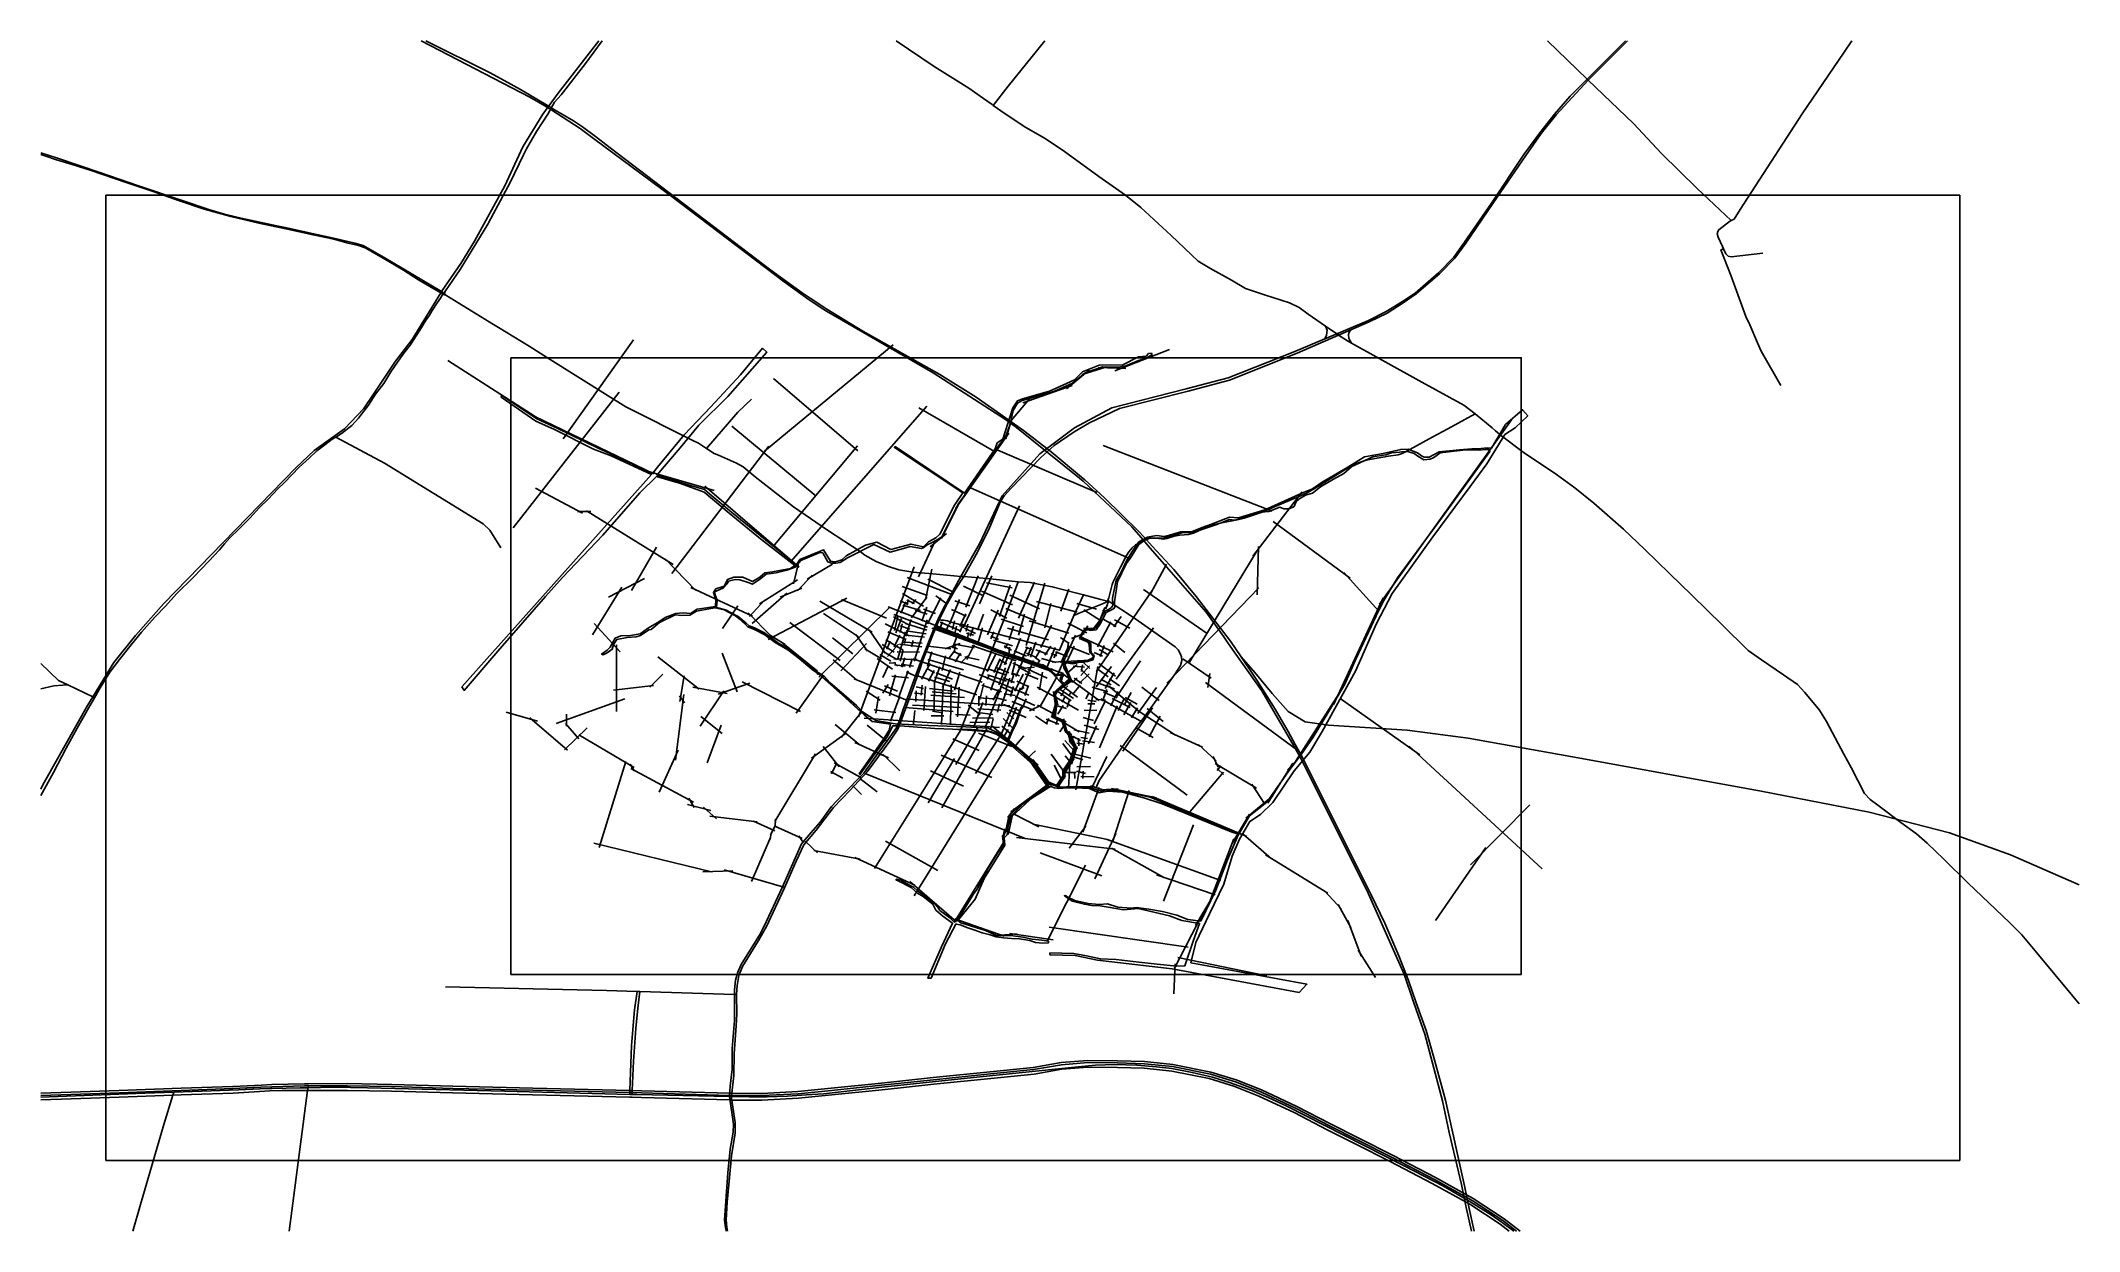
# Model space of a CAD drawing. Header units: metres. Extents: x 1558 to 16189, y -1449 to 7097.
import ezdxf

# ---------------------------------------------------------------- set-up
doc = ezdxf.new("R2010")
doc.units = ezdxf.units.M
doc.header["$MEASUREMENT"] = 0
doc.header["$XCLIPFRAME"] = 0
for name, color, linetype in [('图框', 6, 'Continuous'), ('底图', 73, 'Continuous'), ('水网', 141, 'Continuous'), ('路网', 2, 'Continuous')]:
    doc.layers.add(name, color=color, linetype=linetype)
picture_1 = doc.add_image_def('image1.jpg', size_in_pixel=(8192, 4266))

msp = doc.modelspace()

# ---------------------------------------------------------------- linework, layer by layer
at = {"layer": '图框'}
msp.add_lwpolyline([(4932.252468128186, 4821.589305740923), (4932.252468128186, 394.7467915474645), (12183.70389699063, 394.7467915474645), (12183.70389699063, 4821.589305740921), (4932.252468128186, 4821.589305740923)], dxfattribs=at)
at = {"layer": '水网'}
for points in [[(4579.713317798566, 2459.318699746946), (5941.076545333316, 3984.183062001584), (5651.666074871115, 4116.463758114754), (5526.240698478737, 4166.139984426416), (5245.267970958376, 4307.553205709648), (5110.440503699297, 4366.651068788939), (4862.073693624727, 4538.725538016013), (4864.920254730852, 4552.946611711704), (5117.557040420448, 4382.294239609284), (5264.869189801508, 4315.455367403127), (5557.573097974586, 4172.316850634866), (5810.807192651118, 4056.807700655837), (5948.068905012362, 3990.753845322944), (5984.765431234524, 4037.21547236014), (6176.290769583546, 4267.500287384544), (6366.410375591541, 4470.294349365802), (6579.978545455786, 4699.989415661868), (6738.319143274857, 4890.296151490147), (6768.151371578802, 4861.635479989047), (6488.186929491202, 4542.929028040104), (6281.535434269492, 4336.807928804825), (6146.142807419499, 4175.161864477639), (5979.770486739174, 3979.123045573724), (6220.223321115423, 3904.912134977283), (6320.940413150704, 3875.128671642909), (6361.136936953175, 3841.735103958825), (6514.84547658448, 3713.013543726274), (6824.223267137044, 3461.569437686006), (6913.82979581866, 3390.811167043299), (6976.330231023196, 3330.807038481363), (7007.159894338752, 3372.482598209026), (7159.04181245275, 3434.996014637401), (7177.176884881453, 3442.243935841144), (7226.318174392189, 3360.234388451762), (7254.880903420737, 3357.063432529737), (7278.456591347115, 3361.140346586858), (7306.566147847536, 3370.65326557753), (7338.302558086754, 3398.738992257393), (7476.583138390241, 3476.201230160806), (7558.235236716893, 3497.332654998594), (7658.725273642748, 3444.947416136063), (7803.634657538612, 3484.236370895255), (7894.6581708499, 3465.319436396625), (7929.611128161109, 3500.970523077209), (7983.496998745657, 3527.890736614028), (8011.757255539967, 3555.374523112646), (8115.848962511051, 3762.213432556404), (8175.496942553495, 3851.025605770789), (7685.155426068465, 4176.497084694164), (7691.048142447718, 4183.562492676407), (8188.399968691198, 3850.312149652629), (8407.61183107138, 4168.254177014328), (8421.754618293196, 4210.646420009442), (8463.004168771178, 4237.730398567065), (8535.639299204282, 4462.948128169904), (8567.43451604704, 4511.70891979694), (8603.66634954087, 4525.746097207155), (8799.042783665936, 4581.37769459121), (8921.04786618898, 4636.048882098817), (8977.983508853707, 4662.6456635614), (9034.98036932666, 4721.139332577389), (9153.79797318994, 4768.230356177176), (9238.415585387964, 4769.713615464745), (9320.064334819179, 4768.971985820956), (9436.59919760906, 4829.044294314924), (9492.26868989374, 4833.494123402211), (9509.340688960656, 4851.293286077591), (9529.381818706024, 4853.518226233529), (9534.577562970691, 4845.360248927324), (9489.299693171082, 4817.178168789804), (9438.083695970388, 4801.603843821183), (9345.301208829216, 4763.78057831448), (9296.311959170473, 4754.139341720715), (9179.034847199948, 4756.364230652063), (9054.287421196204, 4713.857449469112), (8963.477433456806, 4639.409625134407), (8829.701117491843, 4580.125509438409), (8602.746073079732, 4514.939859716258), (8567.685147380194, 4494.855260641721), (8536.364134128788, 4443.009006936809), (8512.93727111482, 4338.602428713719), (8488.160937202803, 4263.869078502895), (8468.492472539656, 4232.186104845918), (8437.109973568324, 4197.313529515398), (8408.793321375182, 4147.614405811093), (8339.460603692654, 4051.840605637975), (8263.800081138033, 3940.335630795351), (8200.395846037833, 3850.001626175588), (8142.818421055038, 3769.701597096888), (8116.897702600459, 3719.044778419507), (8028.216138833554, 3539.562055015558), (7991.161012889934, 3513.374506818909), (7952.298421110754, 3493.207128803611), (7920.02283870912, 3477.478105566973), (7892.306978354143, 3456.708684921244), (7879.051514462537, 3452.494591406598), (7799.141913400295, 3466.319852679482), (7749.735123460734, 3452.774585026775), (7654.475257444429, 3426.278306213804), (7537.827201989393, 3480.700183631874), (7347.723938591079, 3384.552136589191), (7295.636692758155, 3352.387446868525), (7263.70162604269, 3347.552869870298), (7232.7341221917, 3347.552869870298), (7207.089218763838, 3356.255108467099), (7170.79938240134, 3421.521795493878), (7149.734026481019, 3424.437089476953), (7013.283818457712, 3364.971894848037), (6973.606775312656, 3317.109685014846), (6913.948480672319, 3296.69899018728), (6835.934890240519, 3277.212079652848), (6764.162435267353, 3267.078882076975), (6726.71589042715, 3236.679289349363), (6666.645547694438, 3196.925983663183), (6635.440138312873, 3207.059181239056), (6575.369661624367, 3228.105061008115), (6541.043751491407, 3229.664030242741), (6495.015729117963, 3218.751348049555), (6484.093775554298, 3197.705468280496), (6458.349342954578, 3168.864844787502), (6405.300160401502, 3145.480562391109), (6394.378206837834, 3134.567880197923), (6412.959754003793, 3079.698094946915), (6407.498777221977, 3029.811642909459), (6368.228557892406, 3022.230249611435), (6264.850299601386, 3002.518258219512), (6217.50147287469, 2972.556021058867), (6155.947971338843, 2970.979071992435), (6110.966545761737, 2977.286919482765), (5998.717599329101, 2920.355446850699), (5939.531498942815, 2871.469667219055), (5922.959422984074, 2867.527268940671), (5862.19518912054, 2828.891735077741), (5832.207572069165, 2817.852989163512), (5765.919268234109, 2813.910590885127), (5693.317760711011, 2799.71794683802), (5668.854213631158, 2762.659413266119), (5659.384341121157, 2728.754726602499), (5623.872788054054, 2702.734887720239), (5593.88517100265, 2690.119192739571), (5583.62629873195, 2694.850091163469), (5623.872788054054, 2721.658430191244), (5645.179800267797, 2743.735870795113), (5679.90221961838, 2807.602743394789), (5721.726976373552, 2824.949336799356), (5790.38281531399, 2827.31478601131), (5859.038520298607, 2839.141980846463), (5913.489684429893, 2877.777514709393), (5948.212103780474, 2899.066455167747), (5982.93465708685, 2918.778446559678), (6040.542356084245, 2955.837031356168), (6115.511264756934, 2985.799268516814), (6167.595027738629, 2989.741666795199), (6220.467790481023, 2985.799268516814), (6251.244541248947, 3004.722810987813), (6270.184152313101, 3015.761505677452), (6400.393358833593, 3036.261997214897), (6404.374123840243, 3086.982846632345), (6386.223780448432, 3137.445575330428), (6403.584990123724, 3161.888413921661), (6463.56009027068, 3182.388905459098), (6485.84551577005, 3229.196503391046), (6531.616075063677, 3245.754596650099), (6596.326111465663, 3245.754596650099), (6667.349351555691, 3214.215359198424), (6718.643846865045, 3245.754596650099), (6754.155533887971, 3276.505333956258), (6810.974099168816, 3285.967079579459), (6938.094820378116, 3308.119000740184), (6971.072733127018, 3330.523715262702), (6724.858459071954, 3521.889724430104), (6498.260138999874, 3706.666919219752), (6319.228859679977, 3856.261271324802), (6149.461026956444, 3918.98312061825), (5978.351492772257, 3968.056382256822), (5858.565924177092, 3851.040409677888), (5592.89724685406, 3549.056789276046), (5302.9397008362, 3244.841210949155), (5180.007242193707, 3106.858500595889), (4838.040010760829, 2714.866715204349), (4597.001789465343, 2433.038947284593), (4579.713317798566, 2459.318699746946)], [(6407.498777221977, 3029.811642909459), (6472.649930128537, 3012.342469056101), (6563.485905296373, 2964.644177917494), (6620.540366770554, 2917.22224345302), (6642.752116570687, 2896.02299725535), (6681.871233738958, 2882.773449172586), (6753.147114499384, 2847.458908061817), (6856.050365464181, 2770.081754205814), (6927.841306340067, 2734.193292765646), (7033.700694269121, 2645.663623176457), (7118.243960988853, 2573.92634813038), (7182.050599362614, 2533.538523422409), (7220.468189918495, 2491.481750280669), (7324.823521936953, 2402.167166267413), (7412.348779093591, 2324.061752386151), (7456.153804687899, 2279.205350390199), (7551.195054811279, 2216.45163940049), (7691.236082458637, 2194.47147429693), (7928.564799276414, 2182.623635951175), (8198.523947454436, 2171.369849199495), (8358.607712316967, 2161.65392715051), (8422.994379377313, 2131.096101658033), (8490.063913535676, 2084.991305129086), (8496.650922913192, 2077.670645004626), (8551.469125982372, 2198.60243029867), (8594.382541660363, 2312.693068874483), (8602.999383529212, 2321.133498581287), (8605.776823433902, 2314.302699230655), (8593.812827571674, 2301.494963254365), (8557.9706715488, 2192.620627336772), (8534.042679824342, 2147.878968427023), (8502.763728699385, 2073.402407096175), (8556.808202970977, 2030.974767907959), (8639.065379721898, 1958.884196850471), (8683.155597250094, 1916.551989077248), (8794.074496378134, 1760.388441613199), (8827.269015682745, 1752.649583919199), (8860.463534987388, 1742.146852136233), (8861.0167725106, 1762.046786556413), (8896.977613387106, 1810.690991011921), (8898.637325956777, 1851.59633777343), (8948.449064330402, 1922.270446411392), (8957.813245700963, 1945.334728781221), (8960.426455774317, 1957.302022875643), (8981.345130075266, 2022.235442706515), (8953.693434556511, 2063.688738929239), (8945.853536424867, 2103.289651454048), (8914.712291879521, 2141.428819019958), (8890.971704342694, 2211.98854314386), (8829.174805087792, 2239.342526526205), (8827.43257573503, 2253.616259102535), (8832.310710758145, 2277.986000200908), (8843.286916427576, 2332.82161864901), (8837.340885633253, 2373.011255410318), (8829.645927695323, 2404.464025750596), (8836.991126995708, 2419.840931141437), (8879.697446980981, 2458.42098877117), (8902.757672924463, 2477.1689845652), (8872.798722417852, 2499.707292823798), (8877.028243376206, 2526.471527477807), (8887.249474062413, 2538.797188818258), (8881.257764334589, 2543.023115213669), (8841.429886939846, 2539.501475734433), (8829.79877128225, 2550.770681088325), (8794.869792062236, 2583.585769454331), (8765.263279309525, 2597.32005585172), (8678.495006473415, 2624.577788225594), (8395.67261703522, 2723.368921769165), (7984.515732732136, 2876.327705080439), (7988.493684666609, 2887.115706616555), (8027.704159701912, 2868.946446263573), (8110.151687668432, 2840.497127429299), (8168.11503935934, 2817.217804222019), (8335.843528728525, 2755.26739728493), (8456.375633090473, 2710.338973512546), (8598.04074106025, 2661.480086791729), (8740.303291972727, 2611.428281771114), (8791.840515222051, 2592.833293833559), (8840.912951442966, 2546.624665056516), (8876.344800799096, 2548.055060565086), (8887.797621264586, 2544.121524141127), (8896.029206204461, 2539.472789962885), (8888.51334719354, 2524.811338449282), (8884.57651969479, 2507.646797244881), (8886.72383143744, 2497.634131134117), (8897.460792018159, 2487.979063900493), (8911.418854168674, 2482.61513196797), (8935.040087072763, 2505.143605104895), (8938.261188642558, 2512.295531423122), (8929.67153980449, 2545.194269547952), (8902.113479401682, 2596.739425100765), (8899.966033703211, 2618.195152830864), (8910.702994283927, 2634.286897403836), (8935.755813001713, 2635.359694035266), (8958.661319976876, 2631.783756488447), (9020.454870336369, 2642.549116754875), (9058.09766044811, 2643.224769124092), (9077.933301970565, 2648.404702321947), (9101.826197271059, 2658.539385410993), (9113.547331237496, 2677.45739562605), (9087.782001530373, 2705.515717149167), (9085.978688325155, 2730.379416988733), (9083.093547943776, 2762.810372138905), (9075.519953975832, 2780.106867892442), (9014.570325261942, 2807.132655313493), (9029.73640096799, 2843.76720293695), (9051.375355695665, 2870.792939133404), (9076.260059863444, 2874.756749291271), (9101.144764031196, 2871.873982924153), (9119.53783536298, 2873.675705500529), (9128.914742536144, 2882.323953377293), (9144.783282545279, 2903.223894283583), (9148.750384058629, 2910.430784589087), (9172.2715519676, 2960.643895850088), (9195.35307688595, 3002.443726438069), (9222.041094258924, 3015.055784472701), (9242.95869691338, 3028.028156287859), (9248.007759558677, 3035.95572537899), (9252.335470130723, 3046.045330827023), (9251.439707584039, 3096.277395187084), (9276.353346208227, 3226.0160196949), (9312.266900681425, 3282.155816256739), (9352.814522679604, 3368.97002548258), (9392.85940849749, 3432.843813402178), (9439.778772875636, 3499.980095589811), (9500.600071917113, 3534.127023349262), (9565.574671057168, 3545.227289998555), (9622.34126148114, 3538.282157358452), (9658.834040906018, 3548.699856318606), (9740.811517911556, 3572.683210319097), (9822.217673358597, 3574.426178288384), (9894.95193109612, 3604.102326102395), (9960.076828662597, 3626.179613032495), (10090.19561500675, 3676.551520528863), (10154.44953185267, 3673.565485384155), (10344.22286207432, 3730.30005068436), (10609.32303091103, 3850.189210631697), (10685.26110991798, 3881.100793156912), (10754.63655950603, 3928.873206280231), (10940.5455323258, 4036.94690182399), (11058.67138835133, 4110.010586456759), (11193.6721944373, 4134.365165075876), (11318.89235051841, 4163.790773410148), (11373.00567807982, 4164.378473154799), (11439.47093754879, 4138.52004296211), (11467.1159352767, 4116.775408532826), (11486.52613312515, 4107.372366292111), (11522.99386281229, 4107.960066036771), (11595.49436764954, 4146.746097751158), (11740.18875245948, 4160.850737949113), (11830.18174367246, 4167.315332691134), (11896.05880315005, 4169.078431925103), (11938.99659878664, 4174.367627177817), (11969.58246251571, 4172.016879423783), (12071.48412583858, 4342.130112694824), (12193.35190364945, 4447.848450271274), (12231.14043768984, 4405.372301394375), (12139.50340673778, 4319.476190531953), (12066.76057582802, 4270.392683974969), (11938.25756454561, 4060.603340477988), (11818.27909957428, 3898.250223106654), (11550.44167757791, 3535.761600081758), (11258.66809255225, 3129.126804029767), (11145.19412017535, 2913.98280025142), (10995.24947108331, 2570.85138709387), (10755.70860790758, 2138.015314654549), (10666.96207556955, 1991.373291912634), (10554.24843640855, 1855.926916010416), (10400.32275439828, 1628.693088913445), (10313.5029085727, 1543.4683787791), (10235.76767832812, 1492.808896422932), (10161.13298941826, 1366.493765075975), (10109.34567065906, 1244.744230394353), (10048.36282090258, 1043.41549909344), (9946.311394976568, 828.8319435767771), (9848.764769212345, 624.4719970409643), (9813.732108190165, 478.3725451780991), (10645.37549756621, 324.6637313899555), (10590.57685204627, 265.2878724495821), (9678.206195302482, 434.2153588637083), (9142.001020231197, 498.1422154606844), (8981.336021079738, 530.4683650955121), (8800.723125431366, 536.1972722464343), (8801.678766228111, 549.5646881155188), (8971.779881023744, 544.790607360519), (9064.47543083984, 527.6038859077598), (9163.860332277458, 506.5979100959157), (9277.579577754834, 500.8690541695831), (9439.080059335422, 482.7275063209017), (9570.956078083866, 467.4504376599798), (9712.388504799894, 455.0378481868101), (9769.725880959073, 456.9474497540577), (9829.930179508521, 633.5885401383055), (9875.858136886849, 760.9048049123957), (9747.912783669599, 781.2376383600349), (9658.356756330904, 815.8752464867937), (9433.98491588916, 867.8316330646265), (9329.984298873489, 858.2100667142078), (9234.650355290503, 875.5288451652885), (9161.464800406335, 888.0368660534585), (9100.797684509975, 889.961169078626), (9048.797376002127, 898.6205839164611), (8961.167231440979, 921.7123226676267), (8905.315023422208, 959.2363853321295), (8912.05581407738, 961.1606883572967), (8930.352169309452, 949.6148189817104), (8979.463586673082, 925.5609287179612), (9074.797530256066, 904.393492991956), (9153.761001384495, 895.7341293787103), (9215.390991691733, 901.5070384542054), (9288.576680531694, 876.4909966778724), (9383.91062411471, 869.7559360897939), (9419.540460168007, 875.5288451652885), (9510.059495873402, 862.0586727645422), (9609.245338967276, 845.702045826045), (9711.319939249604, 819.7238525371213), (9791.246418744733, 788.9349016852937), (9883.691471183498, 776.4268807971237), (9992.506862120965, 998.6847510217993), (10076.42040254612, 1217.561798170798), (10151.53197416366, 1394.598393630309), (10234.69214707534, 1533.156048804805), (10333.22656303236, 1612.532293590375), (10357.24430515404, 1631.607204730906), (10511.25906778249, 1848.939727980235), (10604.38568741691, 1974.21961032175), (10689.98573157508, 2099.005943718796), (10783.31998272548, 2251.786004428388), (10918.49908400356, 2478.511171326245), (10997.93247213718, 2658.077390815241), (11144.0461188257, 2968.244498370128), (11197.66367590928, 3079.357246511376), (11296.95534409844, 3241.06600973924), (11611.38367081026, 3669.128206321919), (11958.4204601284, 4149.583684028082), (11949.39666048821, 4164.087927268665), (11925.0717576787, 4164.087927268665), (11884.26854798215, 4158.991848728001), (11787.26605074559, 4160.555581849687), (11620.52213662959, 4141.73920122526), (11598.15888280069, 4135.467108500182), (11578.54185717116, 4120.9628652596), (11551.86294879374, 4103.714520622598), (11530.85023750941, 4093.816239025895), (11485.02515819834, 4088.171340205946), (11442.96651458714, 4115.768640400558), (11416.60133073255, 4133.957775895258), (11378.30912282114, 4145.247573535161), (11345.03878452422, 4149.638033320254), (11310.51301231264, 4143.993134500306), (11252.76077498897, 4138.975480810077), (11211.32984833509, 4125.803999005606), (11120.0116322269, 4110.659858161066), (10967.47051753866, 4040.412194251969), (10911.60143108698, 3989.60810487243), (10836.22851167095, 3949.32651996838), (10743.9505021357, 3896.013603743726), (10685.53022715385, 3850.086249201668), (10635.31086122981, 3834.405991776672), (10588.85793100562, 3806.181497676924), (10568.770184636, 3788.61955608736), (10554.33215879404, 3753.495724132809), (10517.92310175462, 3737.188272802683), (10479.00317688592, 3735.933833767834), (10452.63799303133, 3749.105264347716), (10372.54179151635, 3717.371834467559), (10317.92827293515, 3712.981323457869), (10187.98577244585, 3674.094225623354), (10130.86125207951, 3655.905141353251), (10090.68575934026, 3659.668407233215), (10058.67098891386, 3649.632997403576), (9999.663183719706, 3623.917330148943), (9899.8523027848, 3591.929570169232), (9827.034322661813, 3563.705076069484), (9756.727210368177, 3567.468341949453), (9614.143433407096, 3526.59306402348), (9563.29635052572, 3527.22025792861), (9502.378737252033, 3525.266500763013), (9438.976913356542, 3481.361698013679), (9376.113591844392, 3380.22775652785), (9348.49297407514, 3342.595046503593), (9286.34658409431, 3212.762373644764), (9263.69519130356, 3068.865528015711), (9266.2061930887, 3031.232817991455), (9257.417887774383, 3018.061387411574), (9203.978491927091, 2992.128374212851), (9160.664414401193, 2907.454840689018), (9133.043796631942, 2867.940548949374), (9091.782859909525, 2864.106849255331), (9073.272175370628, 2868.041973641645), (9053.186170426634, 2862.532819990644), (9025.223295545557, 2822.001207852773), (9024.829465444256, 2810.982951775361), (9087.844424940966, 2779.108551817873), (9094.933500719693, 2763.761664037978), (9094.549851260495, 2722.279733268289), (9098.882116330322, 2701.030133296626), (9113.454365900661, 2689.618318678447), (9119.755915432675, 2682.92864307893), (9109.515930932133, 2652.628323610719), (9071.7070356076, 2640.82300167637), (9040.199555859232, 2636.887928514654), (9013.812001383252, 2635.313848025369), (8977.184596362553, 2627.443650477341), (8961.824686589649, 2625.082606580305), (8934.25564180984, 2629.017679742029), (8917.714241733105, 2630.985267547476), (8906.618681430931, 2612.935616616946), (8912.50081530065, 2590.576594430539), (8935.12246990009, 2549.733485548379), (8943.059887866346, 2519.99335821889), (8944.64739825076, 2506.907677606112), (8916.02412119304, 2473.857314688794), (8844.587359496683, 2422.307753821064), (8838.634362999903, 2403.670556819657), (8849.589001782851, 2347.408589605759), (8836.442042102804, 2261.0304041075), (8836.442042102804, 2243.914014019632), (8896.997706759632, 2214.059809523635), (8901.778455903956, 2201.321995115504), (8920.56308008812, 2142.123475712826), (8944.058394524473, 2122.394067959605), (8949.057491650108, 2102.664660206377), (8963.708105373282, 2063.47272482454), (8982.904241826529, 2033.104430322674), (8988.50319309963, 2021.5165567816), (8967.309373551048, 1958.542323923095), (8947.313386915892, 1910.592366363708), (8904.921863100026, 1846.259554874697), (8903.194100975468, 1812.301082389422), (8863.902850582672, 1761.663524158648), (8867.93277737408, 1737.000983292091), (8921.329441315815, 1740.272544312917), (8999.661578679865, 1740.272544312917), (9075.310714990044, 1738.161732548076), (9116.113924686622, 1725.830436502496), (9167.495759188489, 1711.23424511918), (9208.55080582053, 1720.54559534011), (9269.849791304556, 1716.002998516611), (9322.239107504283, 1710.466542158043), (9414.460051861592, 1689.499343362382), (9520.044562454628, 1666.548062442627), (9646.711173445105, 1615.712213816012), (9789.04793588008, 1557.232529113658), (10057.01060656513, 1445.574546414565), (10138.73691641423, 1413.405092806832), (10137.43834872657, 1406.139499118835), (10102.11848643326, 1419.373218802655), (9607.77423618763, 1620.311874835068), (9475.869282982807, 1662.825929910083), (9322.689333004411, 1702.151407803409), (9216.314349136665, 1710.654229063329), (9154.616845097773, 1697.89997156115), (9082.67667744204, 1729.220480004747), (8985.114780714706, 1734.240848598354), (8937.799308986374, 1733.822497355031), (8896.764623638475, 1731.312287445937), (8865.36055778066, 1729.638831248063), (8833.119000156468, 1734.240848598354), (8807.158228912653, 1743.026583280196), (8797.527743378394, 1744.70003947807), (8707.092028191022, 1694.14992162594), (8607.55856975264, 1616.203150306275), (8526.767941283584, 1538.217294622875), (8502.370970244636, 1463.73412531965), (8493.560964088016, 1396.699267824289), (8472.552539389813, 1376.385694823264), (8477.973999205686, 1323.570374285839), (8329.677542483088, 1084.14847510268), (8264.964559053129, 934.0094006857107), (8140.998229416902, 782.5492440396263), (8162.93496792525, 765.0147588313991), (8338.781045834243, 709.4028316906915), (8418.60638868771, 675.0244199997396), (8537.656271937247, 672.2741716522651), (8605.782985401485, 662.6481999869284), (8673.221701790842, 646.8341439274808), (8742.036680241608, 640.6460083087803), (8790.895322978991, 634.4579239146769), (8791.583454009671, 622.0816526772758), (8749.606255535035, 619.3314043298014), (8696.6188266135, 624.8319522493402), (8656.706155186752, 638.5832964358851), (8582.385994534648, 649.5843922749553), (8525.269511517314, 651.6471041478579), (8468.153162455797, 657.1476520673895), (8414.477468547731, 664.7109118598308), (8372.50040402892, 679.8373802201093), (8314.695789980877, 694.276312105816), (8262.396358134225, 711.4655435635867), (8211.473322304753, 729.3423114959296), (8157.797628396712, 751.3445031740774), (8131.647979451285, 756.1574633944473), (8124.766535188539, 756.1574633944473), (8050.984609008155, 615.2538243529852), (7948.022819351433, 366.9354429199593), (7924.94517915175, 366.9354429199593), (8022.581287401584, 592.1956889342036), (8102.465436858592, 762.4712017128695), (8033.232516259564, 813.9085807239971), (7981.751688409102, 856.4774461125196), (7960.911646172579, 900.0736719193083), (7890.766754373036, 954.0395480188962), (7851.485684622312, 977.1678099042038), (7805.89154513937, 1018.518298370676), (7716.106051486568, 1064.774822141284), (7695.764056976739, 1073.88593543187), (7702.077126708957, 1078.791919511415), (7730.134976264148, 1070.381661089333), (7787.653862555018, 1038.843140781952), (7822.024781842426, 1020.620862976189), (7853.589996547788, 992.5866170113438), (7885.856603909721, 970.8601160876424), (7931.450743392692, 936.5181763062355), (7965.821796635893, 907.7830754728784), (7998.088403997825, 872.7402808229598), (8011.289749739459, 853.9093524143973), (8081.703624819056, 800.7038029346876), (8109.869174850901, 775.2003079403513), (8131.433516188641, 780.476901943417), (8164.439961526543, 828.4058574200535), (8206.248241716243, 897.0014257861693), (8251.15759906391, 967.4533733683857), (8279.323149095755, 1007.467412228121), (8316.362468253006, 1077.550747645902), (8356.850479912742, 1157.578876589978), (8420.321291053871, 1258.03808774925), (8470.49122728151, 1333.229385813051), (8465.669487657258, 1377.795959067152), (8480.192441487043, 1416.490913456866), (8491.194634584941, 1429.682372852236), (8501.780359048542, 1486.559803539683), (8517.623447452497, 1542.843336306832), (8554.590698380343, 1578.899968082717), (8588.99711595918, 1609.848022517472), (8694.17788372052, 1689.436439563338), (8792.757442787757, 1754.514261519209), (8765.479885865208, 1786.311107444329), (8657.088599043607, 1929.336725211702), (8571.183537490695, 2010.94784772407), (8447.73762620258, 2107.466248567318), (8386.772726525553, 2133.508933617632), (8351.430627566646, 2142.336979812514), (8238.336285974423, 2153.372037556117), (8165.443558505707, 2153.813439865866), (7974.361078086861, 2160.982833769987), (7726.525402825733, 2179.080328469499), (7672.628949731675, 2180.404535398731), (7634.074188419415, 2099.131085397188), (7437.670581091428, 1829.162476458034), (7433.129478903284, 1833.699745923965), (7605.692165787681, 2083.250539817258), (7647.714641328406, 2149.275811827793), (7657.932255207533, 2191.245759285994), (7525.104346425215, 2209.394888374299), (7468.185314281787, 2257.36426005407), (7422.156890040906, 2298.888758459754), (7243.788290146506, 2464.802292326509), (7164.71765436465, 2535.50150101458), (7095.872803766775, 2583.305980732519), (7001.848010380957, 2662.90853576579), (6920.024850476329, 2723.865441739967), (6828.533027629659, 2778.602862645101), (6756.040694097203, 2833.105521244841), (6684.983697141347, 2868.245386496703), (6632.588218974068, 2890.476756999698), (6578.757136318571, 2942.110838444321), (6544.305307717849, 2970.079312032977), (6463.917752301437, 3010.956331595073), (6398.670017250989, 3025.213774751131), (6387.863667557192, 3026.020946260447), (6407.498777221977, 3029.811642909459)]]:
    msp.add_lwpolyline(points, dxfattribs=at)
at = {"layer": '路网'}
for p, q in [((4288.732409783537, 7097.172850689715), (4875.01715478384, 6793.089630388054)), ((8386.28658965313, 6638.492261516727), (8323.95101439291, 6682.534972268952)), ((3246.614492763664, 5761.824951006431), (3317.115352672423, 5746.700931269073)), ((3324.343327202733, 5753.197195544238), (3252.849497443894, 5768.589270045846)), ((13629.81754506276, 5619.156523339317), (13596.80129729294, 5686.20761034764)), ((11422.26076065273, 5285.884474492963), (11332.35580030353, 5224.870170608959)), ((11336.54697913387, 5215.559806469228), (11430.18782159396, 5280.539203544944)), ((7072.680976052666, 5237.451092919201), (7171.052896872992, 5173.046644560859)), ((7178.694979912498, 5183.993534931778), (7080.736054413853, 5249.082303952757)), ((5307.048795515293, 4239.542161163488), (5811.378648165408, 4949.308930522027)), ((6752.521540835123, 4151.003527270687), (7675.161384447507, 4913.973489777702)), ((9266.3747095062, 4727.118523085088), (9659.100880893007, 4879.872305578953)), ((4479.749727232556, 4801.468457224379), (5166.395589785331, 4361.440042263697)), ((8919.837709340383, 4598.599965910856), (9086.29656547832, 4733.922429524893)), ((9033.332444868896, 4702.170814914556), (9210.383991172886, 4756.602168882156)), ((9149.096927756558, 4752.822255009777), (9345.820823442424, 4744.50635228626)), ((4949.02307472509, 3601.831027690643), (5709.764052157844, 4573.803523960669)), ((6817.341019139393, 4671.86255563458), (7423.467781663697, 4153.512200442019)), ((8605.674347234077, 4497.015452913307), (8959.939258468745, 4622.791701551832)), ((5104.573506836867, 4398.714385041929), (5958.931516149198, 3987.098048637104)), ((6941.080561577867, 3358.648884878451), (7916.589283213951, 4474.944466608031)), ((7860.263273471296, 4462.633557950095), (8402.401351666866, 4149.584708519927)), ((8521.860871804063, 4371.424381175057), (8654.855287666607, 4526.499149934962)), ((6518.295910512591, 4330.927652984376), (7123.846796980622, 3828.466858899957)), ((8126.22276887251, 3741.923935113642), (8507.399001826707, 4280.365804700667)), ((8484.006297546002, 4238.581239041114), (8528.664219825616, 4382.561580755224)), ((11167.40292294751, 3053.627287595562), (12113.66868791755, 4375.306539333184)), ((12045.60538129405, 4259.359366077795), (12000.40521525302, 4297.416273159305)), ((6086.270585339779, 3271.771310832242), (6784.67937607385, 4187.87334944545)), ((6239.031573402595, 4228.175594601644), (6279.537396513755, 4207.458613879844)), ((6812.392825224117, 3463.599878065906), (7419.948762357439, 4189.453218313633)), ((8409.950967543613, 4166.174561026055), (9138.284416095208, 3853.260534722176)), ((9183.658600127032, 4192.80878766543), (10397.21350593547, 3719.195071372598)), ((5879.310455916275, 4017.913994848953), (6391.52990430608, 3868.96338219227)), ((5108.361643379002, 3886.067888174781), (5447.340990319062, 3706.812858082522)), ((6323.403324797664, 3899.407284192014), (7000.885403881723, 3318.126544391744)), ((8227.433756004204, 3890.220665852736), (9377.902571777233, 3377.430227881909)), ((10258.66916662876, 3397.797637929187), (10611.32620619485, 3858.702737831358)), ((5409.476235418959, 3717.62222027353), (5505.941167962824, 3716.721435822228)), ((5475.465014047717, 3723.57677175245), (6097.344310843851, 3336.366033660437)), ((8023.023877420142, 3524.994139607051), (8153.535154307407, 3787.860766205238)), ((8178.013972350397, 2882.600822297354), (8582.200733640057, 3758.049436692789)), ((7941.131998181518, 3464.944369933597), (8059.156851521199, 3559.652391244404)), ((9455.523657063852, 3531.416594261635), (9521.462644233268, 3455.834474492684)), ((9536.297079582597, 3468.585003841069), (9475.2873194524, 3535.095147764176)), ((10404.27579055083, 3645.227631262191), (10956.29726286273, 3239.851116089449)), ((5798.42244156843, 3149.966658489568), (5976.171495810326, 3462.369463364732)), ((6260.839796403423, 3151.468307405681), (6039.70767739002, 3378.041490938907)), ((7979.142497010267, 3510.978835097645), (7857.047932001616, 3248.58229658076)), ((9802.890796028194, 2635.762780350145), (10288.49777812566, 3438.497574076551)), ((10289.33259077571, 3120.064302877043), (10297.30711450323, 3465.519929449933)), ((5633.522697181761, 3102.892282882196), (5890.509296153177, 3237.69619995085)), ((6717.73576038322, 3055.705981541186), (6989.291126073746, 3226.739823180644)), ((6994.723838178237, 3336.595519832845), (6961.675732581352, 3198.917749476088)), ((6988.390273206052, 3148.537850943358), (7094.643223324732, 3259.801301834436)), ((7058.511856693484, 3232.031477213779), (7241.391954540508, 3340.889267588142)), ((7826.071185199282, 3320.890725828256), (7428.361053694098, 2243.121415906753)), ((7775.761131187289, 3243.190293571788), (8098.074633096869, 3122.483794033608)), ((7907.654564191908, 3083.882375748988), (7954.410502473621, 3303.090436211853)), ((7925.356155597576, 3232.345586412267), (8107.984684420721, 3139.929660697577)), ((8198.56627749253, 3030.422752292689), (8285.241049168544, 3255.509142041498)), ((8384.029043486691, 3256.126859397098), (8295.327386347286, 3054.37496174121)), ((9525.234948486614, 3132.446003921199), (9636.976336329564, 3339.420607309308)), ((10910.61243529184, 3279.641815727831), (11162.41909678499, 3002.422621906146)), ((5517.801482022886, 2832.648341760745), (5727.751103409042, 3175.643599952608)), ((6666.639251771063, 2966.010235338437), (6224.238646722806, 3173.340900865929)), ((6644.245589971745, 2963.473081293916), (6753.584614196937, 3081.674442157608)), ((6663.79456604636, 2912.929776312529), (6912.446300143172, 3130.563397713966)), ((6778.109379085072, 2800.181785519082), (7343.815375769657, 3095.020907168546)), ((6864.98789755837, 3103.550672563892), (7020.630625227903, 3168.532141062105)), ((7149.290230860119, 3075.112162118538), (7524.959540187293, 2851.064863219574)), ((7306.389594081062, 3086.391458717066), (7627.38818569333, 2952.63518700513)), ((7727.438445672771, 3076.972895424959), (7784.027142772072, 3051.315624205273)), ((7741.011518805928, 3178.51315037498), (7922.041017044422, 3115.026671595908)), ((7744.082187993481, 3129.712710913694), (7893.875868880015, 3039.437307227243)), ((7786.880401669042, 3086.000410181311), (7773.089784289478, 3047.039446485054)), ((7774.516413737962, 3082.199340552405), (7828.727529045602, 3057.492387964536)), ((7808.279441528924, 2954.388348668239), (7916.701538188383, 3103.580382827284)), ((7812.083786724894, 3054.166426426949), (7838.238258079712, 3086.950677588531)), ((7922.892976039001, 2911.557315817577), (8018.000132424203, 3098.284886949747)), ((7982.801098277619, 3112.607897583628), (8061.26437838626, 3056.066961241399)), ((8081.529616213083, 2909.784432686531), (8151.15904602973, 3085.191061626829)), ((8119.307299832319, 3076.309690631613), (8225.23286193484, 3040.784309099945)), ((8180.047823516273, 3181.405700639182), (8315.602938771975, 3117.756020309826)), ((8311.192711416807, 3146.604378716221), (8532.586312184518, 3047.169505724284)), ((8345.807966113993, 3205.688872176972), (8529.701707626431, 3171.102847214417)), ((8515.999902953366, 3189.116384807552), (8438.817240452918, 2963.352652277994)), ((8514.679366511758, 3118.400579351663), (8725.424417537812, 3020.136034614421)), ((8691.209824688558, 3211.021096087017), (8576.503324841644, 2952.52203188128)), ((8630.152763409627, 2756.052106810625), (8765.594150176912, 3202.830335041894)), ((8936.93757121716, 3159.258850713071), (8880.20473765902, 3002.850654597365)), ((9136.705880750495, 2569.484766202411), (9535.810894175582, 3150.179701567934)), ((9201.62060164049, 3018.769003926231), (9223.534299748337, 3082.106265468639)), ((9473.264780037542, 3158.994326919696), (9930.64673572054, 2842.535661294744)), ((9640.073528768844, 2485.190038536835), (10301.19116341014, 3170.843702003207)), ((10836.59930137172, 2331.107285226681), (11193.88665769994, 3097.213831954454)), ((6562.266505496403, 3041.649492459765), (6451.287862074096, 2878.292219410367)), ((6801.571472478856, 2821.898809893253), (6635.844149056239, 2990.738241233638)), ((7653.619011863688, 3033.649133223313), (7142.314481702371, 2528.511905428575)), ((7176.214412338042, 2986.183145609677), (7426.858605253335, 2818.340135033963)), ((7640.998766455159, 3032.772116982727), (8433.231014982419, 2721.59388720525)), ((7678.483756614761, 2961.914726754396), (7787.356480641816, 2904.767291242228)), ((7679.867386246072, 2979.247745642068), (7923.679430639197, 2886.554848558139)), ((7710.593635671074, 2964.92248112613), (7684.504400799022, 2863.159911446595)), ((7694.538629165005, 2846.1159017073), (7736.683004498978, 2949.382374184999)), ((7730.767247719255, 2989.073134644277), (7766.432314152365, 3069.370756167156)), ((7745.98436059148, 3046.564287169145), (7871.525742721162, 3006.177947974342)), ((7804.414816215402, 2942.865581583669), (7767.287755998173, 2823.056434449121)), ((7919.079253935866, 2940.178851730351), (7827.202977895068, 2642.823885466663)), ((7834.918832940428, 3008.959750670519), (7920.990803441004, 2980.451728453743)), ((7917.662001394551, 3031.766168443937), (7881.521391811927, 2930.562663962098)), ((7893.409702637699, 3017.51215733555), (7980.432759437302, 2985.203065489877)), ((8007.759880012047, 2870.609452644661), (8030.643686144875, 2926.855898807168)), ((8094.130571984017, 3014.232502829182), (8200.796909753204, 2966.865276229029)), ((8101.583337805235, 2869.694888778104), (8116.68658823325, 2933.257948322295)), ((8197.093299331462, 2983.147781182823), (8154.871095667971, 2892.854039092418)), ((8281.606158080804, 2865.358880734362), (8324.154142290645, 2979.925139647414)), ((8353.000187871628, 2832.934482331963), (8428.721124499572, 3009.467386377794)), ((8378.240544732864, 3010.908487826098), (8491.461340616108, 2952.544519477198)), ((8450.928989581036, 2945.797267436203), (8611.378453823332, 2891.222279712478)), ((8485.240432485793, 3021.957068862001), (8701.5488025377, 2930.374772158437)), ((8574.679918263922, 2830.678192725689), (8619.059480356313, 2979.906596345092)), ((8652.165454866074, 2933.903890428112), (8937.172931587207, 2845.666303462822)), ((8705.35341564531, 3071.273698537428), (8996.382206329785, 2995.068563347661)), ((8808.185402115574, 3057.390809598488), (8763.53457949424, 2883.13739989914)), ((8995.293413451176, 3057.405152484265), (9135.549440184432, 3016.466099941179)), ((9043.621457198371, 3012.792067300579), (9171.2700982815, 2929.864267874007)), ((9104.818368350008, 2866.676018669889), (9165.568670808572, 2945.37271801725)), ((9154.824074746311, 2923.270074914079), (9195.300164338347, 3028.24155793836)), ((9180.131275560125, 3003.612927751747), (9214.261342288984, 3043.397685337441)), ((9182.955064177426, 2945.646154889641), (9276.107537284464, 2893.094333653746)), ((9260.265252615412, 2890.561687373331), (9312.227785582945, 2964.64084831901)), ((9264.067320562492, 2939.947777595583), (9375.596924259155, 2880.431204700835)), ((5530.728084384376, 2914.594678003523), (5717.043345196375, 2711.318899958569)), ((6787.621715588961, 2833.117149227233), (6901.260989443747, 2762.407541946982)), ((7132.604426412931, 2572.023969230614), (6871.7987471057, 2782.496648785622)), ((6934.23608912053, 2920.24480173186), (7295.537029630475, 2649.165028941832)), ((7240.87528695527, 2811.013635306009), (7387.52877558532, 2697.120211409601)), ((7408.822794084845, 2835.71741196917), (7491.065369651741, 2714.564848683367)), ((7503.541076733992, 2867.778832912256), (7619.063769372441, 2700.194813873975)), ((7618.277582683862, 2912.286651559269), (7790.868400289794, 2826.064188820856)), ((7623.805671329901, 2796.950026006292), (7747.729938839679, 2722.257296896969)), ((7655.413885852468, 2787.926711666485), (7630.829778537503, 2729.77665721401)), ((7638.346307327505, 2855.139216047101), (7769.796346578629, 2797.991729310336)), ((7724.273069722753, 2830.161285367249), (7683.834621715212, 2747.125965521955)), ((7763.77570239437, 2853.134029391076), (7707.081582067302, 2652.115309321285)), ((7726.680255749903, 2850.246755259854), (7740.852245339803, 2911.392167732789)), ((7727.32444927271, 2897.232204975422), (7794.96342960812, 2872.452206119277)), ((7765.782628441084, 2807.015043650137), (7757.755058210141, 2770.921888740115)), ((7764.779165417713, 2914.291838215293), (7918.806385937118, 2865.165098102611)), ((7768.792883555288, 2830.074510908307), (7900.242788850592, 2816.539590623201)), ((7769.796346578629, 2860.653440932714), (7911.782278729515, 2838.596541390252)), ((7819.475468693679, 2792.939652694244), (7806.932515791413, 2745.316764155141)), ((7954.718198984716, 2881.004305436756), (8402.811524377787, 2720.878535777192)), ((7970.732043712299, 2880.964629689563), (7966.543091273765, 2867.227783227671)), ((7974.205211833949, 2863.98361175587), (7980.085107332925, 2878.235812071111)), ((8012.794341473314, 2922.740310183042), (8163.827113664854, 2859.177250638852)), ((8075.038117332937, 2905.82067375326), (8053.985085347754, 2858.719968705569)), ((8101.872414457814, 2735.69135596032), (8143.10146969583, 2844.076240900824)), ((8131.789838661235, 2893.931189814161), (8116.228861207375, 2830.825412203252)), ((8177.557316971071, 2912.222672043791), (8154.215917768189, 2852.775252348314)), ((8188.776250580501, 2880.778609884161), (8265.987579625711, 2841.297972701497)), ((8211.031268109451, 2909.821826638734), (8200.584991651092, 2858.996171705934)), ((8202.855944612616, 2844.474563328644), (8254.632948773942, 2829.499156290339)), ((8217.38988281938, 2849.920147260906), (8206.943606361048, 2789.110921785636)), ((8252.361995812418, 2887.585589799484), (8228.744379715354, 2822.238326489402)), ((8285.016673175473, 2777.243669319491), (8316.257982715935, 2881.905294786426)), ((8336.836543198151, 2168.393495502686), (8591.022527908586, 2808.626722989982)), ((8398.955472236557, 2854.362753680718), (8376.902727990908, 2804.327135631196)), ((8377.362196442378, 2824.065968709358), (8431.115584724146, 2798.818647899891)), ((8396.069929987743, 2795.153682012082), (8532.04178178939, 2754.180923687425)), ((8497.868983154971, 2880.98950152965), (8790.603969077521, 2796.568812592211)), ((8539.049412431545, 2894.612937909835), (8507.592300070277, 2797.772744179296)), ((8811.964429662185, 2902.374590547304), (8736.294396244572, 2741.707325725118)), ((8853.976590604985, 2541.56178005151), (8985.945574690239, 2830.440356944775)), ((8876.613382211712, 2812.678229649451), (8938.618046938413, 2769.757092741362)), ((8929.63054932459, 2915.693035706383), (9067.260104358631, 2847.461315617643)), ((8955.723668915336, 2805.276737118722), (9049.411563421978, 2841.512398843843)), ((9015.02711459709, 2820.281495848277), (9255.195694730153, 2710.745645548872)), ((9016.16748046514, 2812.322577306805), (9073.589114833072, 2897.878915450121)), ((9042.359727360308, 2877.748009344367), (9124.966260881338, 2879.761084587561)), ((9143.666224989342, 2747.46865804281), (9238.08605407874, 2926.018376727057)), ((9545.544659644598, 2882.950430138139), (9277.572478096557, 2514.44010019413)), ((5691.344725485977, 2760.533029225298), (5689.194198803715, 2282.446586452527)), ((5987.406102250302, 2674.857389007077), (6282.547470465098, 2443.08603632122)), ((6555.276690977916, 2423.531662999057), (6447.524373402238, 2701.49340850718)), ((7246.289111289603, 2652.485202100514), (7413.485662110414, 2508.958710272018)), ((7301.274759129738, 2573.395712581274), (7483.684538104107, 2771.453856128617)), ((7473.400616095692, 2730.863694282023), (7592.101276530913, 2661.19630255174)), ((7560.221265656146, 2661.545039574456), (7671.239426044427, 2585.471961383002)), ((7581.224733989134, 2692.27410887817), (7659.237520686031, 2642.433093053871)), ((7597.214637968254, 2763.363341610151), (7683.008382237459, 2707.719757671548)), ((7608.995114361519, 2709.536386604217), (7702.130307168234, 2655.283396666157)), ((7636.348624232167, 2676.138259931431), (7714.616462804203, 2764.365909325861)), ((7680.299259799301, 2635.940273561625), (7708.034543747723, 2606.769866144976)), ((7680.554579586052, 2661.391365798285), (7848.104505851487, 2655.053808044562)), ((7704.582234438189, 2710.226228185427), (7864.128300652257, 2708.221041529411)), ((7720.637106988434, 2764.867244408313), (7882.691897738784, 2745.818048012996)), ((7725.65428814935, 2643.554194475604), (7748.733267907198, 2720.7533940988)), ((7760.50396552586, 2667.540980523758), (7737.625249714068, 2600.461711307085)), ((7749.225957401242, 2779.44386799747), (7885.191245367868, 2772.927075396139)), ((7794.062710696248, 2598.943055826414), (7813.03246181918, 2660.732002849341)), ((7817.610803724384, 2661.37733026006), (8314.888686357035, 2492.203658456514)), ((7910.135693829914, 2712.183058826551), (8363.462672983791, 2576.8058873482)), ((7952.762444060033, 2710.178077068901), (7922.224268601742, 2608.202669209364)), ((7924.233471897314, 2655.978565604943), (8180.19115624021, 2582.106556909537)), ((7924.94759035646, 2751.289193016695), (8089.463551328108, 2732.891778330697)), ((8050.805911948584, 2681.271681199709), (8027.098679410149, 2576.887385674163)), ((8047.834236109599, 2732.091855101157), (8156.310718830674, 2770.486530932234)), ((8119.48479128952, 2718.893736508813), (8074.252868335083, 2659.701978752288)), ((8101.472020521526, 2745.68998653286), (8136.696908140761, 2732.091855101157)), ((8109.878015934809, 2716.094107654601), (8165.917494185384, 2684.498523151662)), ((8120.685571230948, 2748.089653772302), (8113.080229734448, 2703.695861067208)), ((8116.682837470376, 2765.687196453349), (8258.382773952471, 2738.091023199763)), ((8158.312152688885, 2700.496270598218), (8122.286745108693, 2638.904896826848)), ((8209.61013084944, 2681.818093923168), (8162.124669189681, 2628.679392536091)), ((8189.349715432035, 2674.859437990759), (8293.817436380778, 2653.983521418144)), ((8256.462383363425, 2761.526120391478), (8205.811277841975, 2655.881341329223)), ((8241.266971333476, 2755.200088170969), (8558.469389054604, 2645.759669286563)), ((8416.533556379174, 2701.688881550464), (8350.16635256808, 2569.60575868885)), ((8376.753769122675, 2725.704916840689), (8814.705567540514, 2568.687404202472)), ((8444.591271978516, 2660.17703561901), (8397.648599288252, 2563.136400059761)), ((8409.949226118015, 2729.788899891515), (8763.914076323128, 2610.354563097033)), ((8477.005632606335, 2689.487132498194), (8433.830065394985, 2581.605836522191)), ((8435.448787484696, 2654.925439216866), (8492.643232787377, 2624.195908891823)), ((8472.689040367084, 2753.10269724924), (8525.566893430514, 2722.373166924197)), ((8475.916571816078, 2616.648323824557), (8501.815991295793, 2675.950931598287)), ((8501.286196040513, 2770.354371484734), (8478.624220740254, 2736.390161845142)), ((8512.07767663867, 2742.85952047423), (8505.602788279764, 2686.252453183654)), ((8552.7488058999, 2635.57207119393), (8528.342056086316, 2546.388468462552)), ((8543.866865469667, 2716.744352626156), (8633.378553432995, 2680.206414583314)), ((8555.376885068894, 2534.573669978672), (8615.679373232037, 2668.682059536397)), ((8597.819580006762, 2437.036565673218), (8684.334542393393, 2647.561135739976)), ((8641.019795088418, 2745.647470121454), (8598.4471630083, 2653.484696340711)), ((8625.19144182431, 2742.920785086324), (8672.130631663342, 2727.105858208816)), ((8632.832683479703, 2702.020099762696), (8705.42454618399, 2670.390297232268)), ((8665.580995958706, 2743.466122093348), (8641.565665041708, 2680.751751590339)), ((8662.85191410387, 2671.480971246318), (8700.51238638343, 2778.913334897545)), ((8696.06049876925, 2670.214596881517), (8731.29476329565, 2643.167243907214)), ((8731.077353005066, 2723.288447935047), (8697.134690463832, 2665.706679106836)), ((8701.058122380899, 2723.833784942071), (8783.474438642152, 2694.385330439749)), ((8727.642457951704, 2650.680406048618), (8710.24012384069, 2619.125135299633)), ((8740.955254932895, 2662.205580689013), (8845.966568586038, 2633.021854878432)), ((8806.94389960586, 2750.010217402247), (8764.371267525712, 2685.659835878163)), ((8837.969004458051, 2742.46094192344), (8776.074987236005, 2590.635912508144)), ((8810.955206538725, 2698.001428066739), (8850.265344701678, 2680.994914728828)), ((8817.801286465838, 2636.496111610017), (9090.52729203904, 2650.085688534848)), ((8856.34425966622, 2713.793150204045), (8829.597167778033, 2666.822811743136)), ((8841.355809373166, 2711.044131246781), (8926.865433355038, 2677.436086195754)), ((8931.32334898098, 2743.842417946595), (8879.84935287718, 2631.999975491512)), ((8896.113330457389, 2645.89715609164), (8961.44786887709, 2493.578782630248)), ((8974.280836122636, 2750.321048226841), (8917.949736058972, 2628.441146958437)), ((8934.565347658177, 2779.879994174233), (8927.676000002248, 2732.909655713323)), ((8928.486566649459, 2752.750579403453), (9086.13233564698, 2691.20325878125)), ((9036.320463317536, 2638.29107254024), (9087.427956306667, 2589.754798300193)), ((9065.143736409664, 2645.569113804115), (9110.347260730952, 2667.804377376109)), ((9118.464179491652, 2705.467924604783), (9178.895667106353, 2679.250102674225)), ((9155.83624489774, 2727.713330646009), (9225.014377567712, 2686.003143094116)), ((9190.425378210639, 2756.314581620325), (9161.004796131572, 2676.072180207681)), ((9257.80461821737, 2772.98798143609), (9340.016116034793, 2704.810047169012)), ((9281.925372362164, 2390.31451281), (9450.354450652989, 2645.45493418842)), ((9754.719346630767, 2659.881572172039), (9958.114241991252, 2522.119691035121)), ((5928.909874320321, 2457.136224777816), (6024.015021368279, 2551.289278858298)), ((6145.944954678154, 2353.305974439951), (6175.723734611209, 2538.09177496106)), ((6592.654650439915, 2494.85755334633), (7011.90889595449, 2282.471327930485)), ((7173.537305340083, 2541.83700978462), (6980.562832965341, 2270.726451014765)), ((7134.218861916508, 2548.364764448648), (7118.612205529119, 2587.079798878447)), ((7521.55773222071, 2215.059816009743), (7123.368976582248, 2567.632843525819)), ((7397.179890315368, 2517.241265786106), (7778.38612937252, 2361.957705588975)), ((7600.773977975361, 2526.513787766257), (7642.611460533139, 2613.068749331702)), ((7648.184692289388, 2628.647684513606), (7695.870016027796, 2631.078547529615)), ((7649.206909127099, 2395.036446930295), (7692.248788433324, 2545.556017617056)), ((7665.347513400077, 2535.401920407618), (7785.506416856545, 2523.455884518895)), ((7685.651732369558, 2616.493318208995), (7763.01858411805, 2608.228383954578)), ((7784.250848986063, 2574.080892724611), (7713.287755057739, 2380.122919199188)), ((7734.497917215979, 2622.445615805867), (7822.896700253711, 2608.040850723061)), ((7770.792308076227, 2567.848652732151), (7845.274153399194, 2532.104132395667)), ((7843.099782581558, 2541.642151436442), (8277.490767478303, 2402.52456024618)), ((7880.193219888751, 2513.469035602531), (7941.738951987267, 2626.746893576194)), ((7921.088725143083, 2591.145289851542), (7973.321580948803, 2560.398445614382)), ((7970.082395343751, 2576.176439561022), (7928.781941655383, 2498.904757140059)), ((7969.181542476028, 2280.839824673516), (7972.433185972069, 2505.015543624759)), ((8011.787663510359, 2602.473096138747), (7970.082395343751, 2491.218046080772)), ((7971.701921168366, 2528.033365289586), (8083.051086379855, 2496.477377396317)), ((7985.063879934314, 2560.803017442442), (8102.486601877666, 2514.682751086694)), ((8086.473791453871, 2583.032543860129), (8030.6647172081, 2454.262525163497)), ((8116.803263749636, 2435.762712517972), (8155.17303207895, 2564.420088336679)), ((8293.543228823866, 2547.305849681674), (8648.947970103327, 2398.411174279514)), ((8367.972161599175, 2546.423813431065), (8351.785074657788, 2514.616056667837)), ((8352.864222717619, 2544.8064481615), (8488.836074519262, 2498.981696477327)), ((8356.10166689704, 2588.4747981939), (8482.9007601903, 2544.8064481615)), ((8378.165127608054, 2434.393223049367), (8432.18803499313, 2596.408821583639)), ((8421.419862707115, 2596.701057881313), (8506.672023609135, 2558.963030095795)), ((8481.821612130472, 2596.022383261174), (8435.418513470097, 2473.10421073639)), ((8465.346654138873, 2524.147365287055), (8546.613093669032, 2489.872939517976)), ((8486.990565231768, 2446.621865012458), (8514.351576628163, 2522.10719223466)), ((8523.335859302377, 2488.240821565902), (8544.571205154178, 2556.381618003739)), ((8524.969316531962, 2560.46191288394), (8582.958387739665, 2537.61231277942)), ((8533.920780031098, 2629.998067209382), (8630.850405303298, 2589.586781638252)), ((8549.880142083975, 2429.076622639899), (8609.91110180656, 2550.669205171464)), ((8563.35649911742, 2499.25759213014), (8649.931741621607, 2458.046690677016)), ((8573.532452737563, 2603.895398161767), (8661.068426359532, 2554.009663268604)), ((8614.114367424829, 2593.070514919368), (8690.821352819972, 2599.341224580465)), ((8624.573637597408, 2553.564726462006), (8715.678462089476, 2514.328533032633)), ((8642.291571612732, 2586.359376215777), (8780.721780563557, 2521.878833003277)), ((8748.202934398665, 2565.590519040561), (8726.034452327323, 2438.59830103581)), ((8733.423991003045, 2322.927076447522), (8853.134008517576, 2534.580790196967)), ((8747.071543570317, 2618.941290238741), (8805.33897496524, 2584.805273317397)), ((8785.682432369795, 2593.456184872958), (8898.265866476897, 2555.071292938956)), ((8800.911735221365, 2563.765233151841), (8816.183502066822, 2590.344956825269)), ((8800.914816205128, 2577.40372956208), (8897.963796110094, 2469.608029879404)), ((8824.291713699467, 2413.021349976465), (8943.83991258734, 2522.283148708375)), ((8845.409848211595, 2422.990987429905), (8958.49615245481, 2501.497080070221)), ((8876.269383674284, 2565.125041172549), (9154.263603608997, 2361.358787658661)), ((8924.997419490304, 2556.89166126684), (8995.839417360286, 2619.584414992001)), ((8964.46656320777, 2491.16543842473), (8996.851453555893, 2523.017350786308)), ((8967.502537838795, 2608.461507073022), (9050.488836100354, 2601.383292942767)), ((8975.598827403737, 2522.006177339128), (9031.260416295265, 2484.087224294468)), ((9145.047845283378, 2606.102307261302), (8987.360549982666, 1719.699723651494)), ((9013.043898729957, 2485.098397741647), (9082.367775328574, 2551.835794030936)), ((9022.152090534684, 2540.207299388371), (9085.403883915424, 2609.472680520202)), ((9022.658175610413, 2587.226864682242), (9118.800810459186, 2491.16543842473)), ((9027.212271512779, 2569.025742632999), (9035.814512197623, 2617.562068097643)), ((9107.806788666088, 2499.596801378735), (9264.221235795965, 2443.984157093735)), ((9133.665217665897, 2458.383748492743), (9242.184432292503, 2604.596662827011)), ((9144.03339788306, 2585.415409433372), (9219.110274944049, 2530.771985654661)), ((9151.751664133104, 2626.775015877232), (9272.602717294796, 2534.775904668109)), ((9167.681957773779, 2513.217164283393), (9240.170004720072, 2474.740426655837)), ((9198.101046510943, 2446.933720328896), (9261.85169135331, 2558.807256111359)), ((9229.949711724592, 2517.028222707748), (9300.636722714553, 2465.615687623766)), ((9918.02206977006, 2489.87754973126), (10579.50928850978, 2002.312201096954)), ((9949.313612741797, 2554.361832338982), (9935.623462224788, 2454.704337269977)), ((5256.600231188786, 2196.856798650595), (5749.157778750465, 2372.315881573159)), ((5668.897615315771, 2436.213335254288), (5955.08564465004, 2469.34125220398)), ((6113.031474677089, 1932.056904723635), (6174.156451555145, 2403.41735366112)), ((6178.858300723398, 2343.910052417538), (6142.810254610143, 2394.021482863303)), ((6238.128257450939, 2455.907449263585), (6483.914944538934, 2410.539416042186)), ((6290.793790544821, 2175.910806836051), (6461.238368054619, 2431.361546793138)), ((6420.096518053295, 2405.914347625469), (6647.355910081095, 2485.192189969705)), ((7481.575403769238, 2427.264450246745), (7583.539490502736, 2362.803474828412)), ((7570.562252842531, 2389.106534480147), (7552.04594215934, 2269.304712462261)), ((7601.980250105291, 2413.552702669862), (7639.044217132817, 2476.269224605741)), ((7612.740786909767, 2466.115127396304), (7705.998281377164, 2427.290626013288)), ((7655.863977396774, 2212.623574411569), (7724.087139049079, 2391.187738430781)), ((7784.398602251953, 2371.696012784691), (8513.338602741802, 2322.58689393168)), ((7828.058955564164, 2414.045688143808), (7892.442005817429, 2409.497200492217)), ((7841.716018994429, 2429.640502949253), (7839.764952523315, 2354.915297448562)), ((7841.716018994429, 2458.231047983827), (7893.742716798151, 2446.53493687974)), ((7876.183654381515, 2398.450873338363), (7884.638007844654, 2471.226726988367)), ((7907.399780228414, 2462.779535635418), (7896.994360294193, 2289.936799976691)), ((7936.660820929713, 2446.809039671833), (8105.747622280849, 2429.264873015709)), ((7947.06610690814, 2398.724976130448), (8187.689734950749, 2383.130161325003)), ((7956.170815861638, 2422.767033513439), (8127.208683683887, 2409.121519334084)), ((8034.688214120281, 2473.611897668256), (8022.594415071623, 2188.313714861317)), ((8093.391269831306, 2472.800448905502), (8087.542357004158, 2185.321481540974)), ((8149.320100577257, 2457.20558287546), (8138.918699317525, 2243.152304335759)), ((8320.731705128244, 2347.874733393465), (8252.190934234419, 2165.696879303097)), ((8285.219750193704, 2381.149511248579), (8402.95057051559, 2372.481951700604)), ((8290.0426954203, 2393.245635192027), (8290.0426954203, 2323.25409424321)), ((8298.43194635649, 2368.937209930344), (8325.6971793439, 2483.354507729702)), ((8312.483777578746, 2471.127248830591), (8452.521590286487, 2423.249210598457)), ((8341.813135746575, 2326.254830845835), (8345.530945484934, 2395.595512127991)), ((8393.03650051722, 2364.639825229017), (8433.519287900097, 2440.171613156214)), ((8397.993535516405, 2385.689700516254), (8490.525927147683, 2360.099687185932)), ((8445.085836854008, 2462.872405820811), (8535.965883485536, 2418.296304792588)), ((8446.25004685746, 2104.75155008673), (8589.713913534652, 2452.611351663167)), ((8493.830617147149, 2444.711802423888), (8450.456125547877, 2320.063724200794)), ((8473.639456887006, 2409.67843309891), (8552.658385723567, 2396.230543395701)), ((8518.816859824, 2390.457839218572), (8539.227841579474, 2462.164994204519)), ((8527.941528194207, 2353.002673630385), (8689.371950882633, 2289.591495001645)), ((8552.051967741107, 2390.904773784263), (8693.804280947572, 2325.039220051761)), ((8580.361118408502, 2436.413572184632), (8615.278041605023, 2454.480280904325)), ((8601.600750846443, 2304.805967211077), (8629.606491588871, 2372.393538054712)), ((8646.664693206663, 2469.471516341575), (8621.345570325151, 2396.434314822902)), ((8710.270129943641, 2456.81033392316), (8836.384575057426, 2388.39205387015)), ((8843.25811592699, 2342.91701247594), (8813.435532441827, 2238.170661533746)), ((8826.57699993337, 2425.789335669317), (8841.868056416482, 2322.546170381)), ((8836.9758560326, 2394.595454417286), (8854.56117378932, 2430.659667432788)), ((8857.130714266415, 2329.030486590964), (8838.850701643967, 2409.113425848533)), ((8839.780355012277, 2238.043317197902), (8854.318445849349, 2355.72479967682)), ((8841.433905614367, 2385.459497199554), (9006.599016474034, 2292.613899606709)), ((8851.026079785048, 2429.78577589232), (8953.842125513125, 2358.803858680702)), ((8868.411803374796, 2445.958916342075), (8971.22784910287, 2376.474447630018)), ((8878.603563781304, 2394.744056958836), (8904.382556981756, 2425.892245874755)), ((8889.094983349903, 2348.321258162417), (8911.876313282904, 2395.343077338337)), ((8890.91812201601, 2426.902343605507), (8929.586477860867, 2465.83759255655)), ((8900.510296186692, 2458.350042711173), (8999.429433249432, 2384.97204398155)), ((8943.52538432958, 2373.134040757475), (8924.267494244794, 2312.522849555084)), ((8936.18112271992, 2393.058614206427), (8952.967394029694, 2424.805823501847)), ((8962.259775082463, 2404.43969406937), (9018.613781590799, 2472.127101642931)), ((9082.388404524361, 2419.044286285789), (9059.509956624213, 2374.0404599139)), ((9074.166464403299, 2362.610921586871), (9132.434967444771, 2353.681604373495)), ((9103.670634912003, 2457.832981678963), (9218.017329435124, 2422.519362610845)), ((9200.939168400626, 2361.011331250745), (9118.852919271883, 2193.200438494248)), ((9130.621875464916, 2369.271501618103), (9199.66538253907, 2364.370947345313)), ((9166.086811907793, 2372.664208799135), (9469.593051100146, 2202.073152533405)), ((9209.181335850039, 2440.176172144908), (9177.995885885177, 2356.565907478376)), ((9186.311996945413, 2421.480732782329), (9285.065966486087, 2380.973862122417)), ((9221.308891764522, 2466.512271658518), (9441.717649367436, 2282.027569289509)), ((9237.768042969754, 2321.771552099934), (9287.66484328703, 2425.635252096414)), ((9247.123651168047, 2375.78066175522), (9377.595009221928, 2309.730494592943)), ((9291.31527324955, 2289.996374177252), (9336.534202489742, 2378.280524296723)), ((9332.37607998174, 2258.837274423226), (9382.27288029899, 2346.602109628431)), ((9333.415711075591, 2327.906619041263), (9383.832126006075, 2418.26808004237)), ((9341.731822135827, 2383.47372466392), (9427.491809539208, 2333.619134322725)), ((9432.377446088067, 2268.721315583338), (9566.311562005169, 2454.20720260407)), ((9460.351037434477, 2457.595094673452), (9584.960622902785, 2361.040785391182)), ((10564.90301416197, 1922.650430435264), (10880.62414846135, 2416.569011548469)), ((10883.61122921927, 2376.579150696183), (11456.95605635457, 1970.666621392171)), ((4899.4993413575, 2277.364389776311), (5122.908307388366, 2212.973899396638)), ((5067.056099369597, 2236.154461590435), (5337.724677553197, 2005.207415039942)), ((5325.246693222055, 2195.611067796395), (5420.973931083048, 2086.22545922549)), ((5331.55467263324, 2263.188905967545), (5331.064394343906, 2177.115916588751)), ((6296.671235960967, 2247.358714161601), (6448.434871088743, 2123.106653259689)), ((7301.759679186393, 2094.709993306045), (7444.027588331578, 2272.15807591354)), ((7468.590664583287, 2234.08831766987), (8440.156396753066, 2167.240122587958)), ((7538.697914798338, 2293.384932166329), (7694.42490067659, 2274.491253632492)), ((7761.724838839787, 2312.029505508995), (8107.702707426447, 2281.489608623742)), ((7813.751670599362, 2326.974536364214), (8159.729405230201, 2311.379721558769)), ((7821.555668572138, 2194.418456844149), (7831.960954550537, 2289.936799976691)), ((7948.868080555199, 2251.050880307797), (8040.081543214649, 2250.638522341746)), ((7957.475411561055, 2285.3883123251), (8032.914237238932, 2273.042417270794)), ((8122.660347881611, 2261.346254942116), (8228.014454469841, 2255.498199390073)), ((8214.260540984076, 2327.263391838817), (8299.437552672898, 2258.780466350632)), ((8227.569453246571, 2202.265449651983), (8369.309308562079, 2205.589874451805)), ((8245.536545081064, 2234.179804791282), (8393.265297052247, 2235.509595201045)), ((8284.132296873227, 2301.332939869695), (8449.828006723112, 2292.68950710458)), ((8284.797789370903, 2275.402539125163), (8392.5998045546, 2259.445361555518)), ((8377.737406685133, 2160.319219179902), (8392.954251645746, 2229.159384973085)), ((8439.846422993083, 2337.90151021858), (8425.872018232942, 2277.397173515223)), ((8465.023284797207, 2231.887555521375), (8530.668868623441, 2167.010380292588)), ((8467.133892646058, 2332.743347472352), (8585.417950491188, 2286.577644903453)), ((8492.851266170823, 2274.663675609358), (8541.371938382508, 2229.748723904682)), ((8562.064495264785, 2312.449291040895), (8504.981367245839, 2174.139716565719)), ((8509.5731047327, 2292.105700428925), (8629.720889856399, 2239.131583656126)), ((8655.722919491758, 2287.038051536845), (8744.31808175682, 2329.595852413484)), ((8698.255498782673, 2247.627592045304), (8784.943130217085, 2192.155508040902)), ((8712.798545984957, 2327.467982859489), (8823.968478313618, 2267.035872830929)), ((8773.443961039013, 2191.332943541675), (8792.292482147779, 2230.929604425343)), ((8774.893898799637, 2226.100713356842), (8866.236494866433, 2191.815837770985)), ((8808.987127678876, 2245.578249790932), (8893.854299563565, 2206.714817717948)), ((8836.49937519239, 2247.409785079879), (8917.118808127621, 2208.070732669658)), ((8846.272925538971, 2325.510998544589), (8921.378737056366, 2304.826200924937)), ((8846.421482539765, 2188.435629390413), (8854.637394649066, 2229.480921737414)), ((8895.862029345153, 2325.029948400596), (8858.309123586429, 2263.456708134807)), ((8885.946887700236, 2214.615596347437), (8914.800166895324, 2132.030386992534)), ((8925.566865667352, 2131.103119427142), (8899.787470599462, 2229.450596778915)), ((8902.000286736496, 2204.370882834657), (9010.258153564615, 2137.249711901684)), ((9039.645112733679, 2238.928529373217), (9113.20587786057, 2218.058554853277)), ((9046.00225392962, 2288.834907776982), (9136.817867813312, 2292.46447747168)), ((9072.379091940267, 2338.323139835797), (9123.140577054728, 2336.537296882954)), ((9283.84924580244, 2323.51841313822), (9156.456192417712, 2022.505396306646)), ((9324.426605991961, 1998.128227642432), (9537.570269872898, 2307.356900670857)), ((9429.853316632856, 2307.560108627542), (9386.502535213163, 2237.345587029508)), ((9428.613153681305, 2292.804557538337), (9703.503081518433, 2112.214973149246)), ((9498.684235825815, 2303.435965496545), (9613.064285347296, 2210.094513852601)), ((9592.104620566388, 2247.790127675893), (9513.65553977431, 2099.999495906311)), ((5316.091215013992, 2006.869038357043), (5480.255408010853, 2165.821662409348)), ((5419.979978922697, 2113.485701604375), (5816.386720330775, 1880.639964324742)), ((6442.165738864424, 2184.179941507013), (6340.29086670489, 1913.265163127995)), ((7090.075731840683, 1946.427451778952), (7332.27695753728, 2122.38868937744)), ((7259.249604472687, 2189.517236651663), (7430.548686137598, 2046.56809720023)), ((7401.036478279886, 2060.670688414502), (7641.625143854326, 1948.49082957155)), ((7490.240603687968, 2183.290477690556), (7636.518480207829, 2065.341397942735)), ((7826.909614656354, 959.2906833997112), (8506.240284011728, 2056.664515519006)), ((8026.380274364871, 1590.688027329539), (8349.537296052558, 2156.567273934779)), ((8104.115638565273, 2086.664556428587), (8292.901580461592, 2001.227878932317)), ((8125.215153218858, 1901.366817334477), (8280.686015575486, 2164.334253929824)), ((8140.277547122735, 2151.776493962767), (8383.020088274847, 2136.366651159238)), ((8267.35995696843, 1837.011928046289), (8437.267237697204, 2095.541112312152)), ((8289.56996534296, 2127.718556956243), (8528.328660504632, 2031.186223023964)), ((8349.492152942315, 2143.736589341257), (8442.699815845875, 2109.566917862925)), ((8383.70821930555, 2179.500984819461), (8716.910587692022, 1896.796456782075)), ((8411.183628969447, 2124.976760666461), (8492.321336959722, 2067.35739298768)), ((8456.460828989948, 2176.278548182418), (8519.965664908523, 2122.808372460153)), ((8500.700139342196, 2153.464600393963), (8465.73673347727, 2094.290924918438)), ((8472.142098767246, 2083.763451657512), (8679.62144093652, 1901.440017276523)), ((8549.065154894808, 2031.341740885444), (8614.82339556294, 2106.982534744529)), ((8872.198064535509, 2136.628972295155), (8906.705618756008, 2185.792081868189)), ((8894.097965194233, 2051.236962643153), (8961.174599010905, 1960.759938962372)), ((8905.12520802987, 2148.389575160632), (8942.336526455852, 2105.260824980949)), ((8907.51323837525, 2074.693932735681), (8975.707867438585, 2000.971960870403)), ((8911.036678223467, 2153.114224184305), (8957.908354330866, 2114.243518219249)), ((8931.173184510379, 2124.594420311354), (8949.492312231305, 2055.865514332123)), ((8938.752940445906, 2074.526786891802), (8980.30938370008, 2021.342137045649)), ((8996.102774496016, 2011.602446785953), (8939.628475664242, 2138.127906307891)), ((8958.740487864561, 2081.724200647776), (8975.703312940808, 2104.32223678071)), ((8962.698480382356, 2104.887192806491), (9020.937647099954, 2074.379823537194)), ((8972.783745914552, 2151.302000566553), (9082.30227093419, 2126.154362813228)), ((8993.231565519614, 2055.171472334361), (9047.512739719417, 2047.82709522378)), ((9006.236398078065, 2090.763394611109), (9009.06353559077, 2036.528077157309)), ((9023.075581935438, 2095.219626772407), (9071.716412514768, 2087.240576966258)), ((9035.417333200923, 2070.919756017604), (9120.357243094099, 2060.401912979985)), ((9048.132285371918, 2183.416490187017), (9152.596791381045, 2153.903185351149)), ((9078.250241433036, 2050.246740054121), (9136.69194934558, 2180.450535082397)), ((9422.03163649229, 2161.628775875804), (9542.999097258727, 2096.409420372089)), ((9664.290061322625, 2132.117110226886), (9897.496555791264, 2027.225947362953)), ((5565.772935385874, 1304.697083139639), (5758.318749147002, 1924.314871104929)), ((5787.651858077705, 1903.109170608659), (5817.636126233701, 1855.674122648619)), ((5995.483638000877, 1703.423621771704), (6131.839139261749, 2004.092050772517)), ((6826.418936929551, 1491.481154996843), (7119.507566208341, 1979.101774965988)), ((7173.725379306822, 2031.489318935157), (7289.08531562789, 1885.784603778673)), ((7233.637386264105, 1835.780437628673), (7268.415129366999, 1909.137895296881)), ((7251.653104060096, 1913.0878235903), (7442.930222280672, 1807.556045978112)), ((7601.84790175833, 1975.414014134709), (7724.387735901894, 1856.82385861731)), ((7926.434767834115, 1626.194148414601), (8117.441697172296, 1944.639969639167)), ((8019.71717808343, 1967.940858399699), (8385.073496989966, 1808.163211067753)), ((8640.702855625977, 1947.231011954529), (8698.126633286944, 1999.738062896962)), ((8654.468155356153, 1930.636805358081), (8780.423594915452, 1745.879639383929)), ((8678.748182967072, 1938.761640353223), (8803.943825133698, 1760.899406918957)), ((8810.78280540253, 1975.070604469569), (8900.777270129505, 1850.52512910436)), ((8891.57477342975, 1853.850117374699), (8949.94066235001, 1937.359367145698)), ((8904.181891168262, 1833.789235286284), (8975.184502062504, 1943.675359346169)), ((8909.720830235427, 1964.45912287767), (8947.730927196739, 1920.896090606533)), ((8943.490689773054, 1904.706404613549), (8935.574570781637, 1732.396302263019)), ((8977.507831748371, 2032.07235724193), (8937.333678567316, 1908.900879109438)), ((8955.013167263241, 1903.366983980471), (8996.102774496016, 2030.263719345632)), ((8970.62799495543, 1956.747721565014), (9036.783280664415, 1934.149634207482)), ((8971.193422457989, 1979.345757697949), (9094.457019879485, 1946.578564325515)), ((9102.941647357218, 1734.65607514156), (9209.242285746644, 1959.50667809313)), ((9305.819607220794, 2038.142215277578), (9785.155045889232, 1682.662858082032)), ((9867.151410664928, 2045.060967252771), (9993.923043015733, 1928.392348632566)), ((9973.098003830673, 1958.117364707396), (10008.20313494975, 1883.210311904913)), ((9986.1880322886, 1908.179329505743), (10283.97020547502, 1732.172297121957)), ((10364.37664866159, 1624.446928804173), (10545.27821909508, 1912.011338788245)), ((10580.67899070173, 1943.255983611009), (10507.06598280629, 1864.007544182612)), ((10553.50230379299, 2031.54610224986), (10606.62619119407, 1936.857153975736)), ((10613.22187102296, 1951.834912176575), (10562.22307270289, 2045.466270834073)), ((11380.04519020635, 2033.400354790982), (12335.18325078781, 1151.754179451913)), ((14551.48726908386, 1879.175042930856), (14500.08660741233, 1976.512308296613)), ((5793.898485724843, 1873.150211821907), (6243.79833926275, 1630.686135341151)), ((7225.647457617684, 1852.275729537869), (7315.349496796639, 1803.829098333918)), ((7436.507040867057, 1800.388649833083), (7561.448970716766, 1705.152656651953)), ((7474.783174080454, 1838.030631508496), (8622.874140150177, 1370.379406506363)), ((7944.202801324921, 1855.874564477337), (8181.851002765673, 1746.027422332008)), ((8520.125608153758, 1562.219038251911), (8786.226025074197, 1757.7376714235)), ((8783.893050569517, 1779.956082104712), (8894.906388548377, 1732.558684219832)), ((8831.464779775299, 1895.763615332456), (8885.685004078492, 1790.207096242309)), ((8844.415226272158, 1742.815486736333), (8899.979563240688, 1830.99001622881)), ((8856.55537403343, 1734.884434372943), (8913.05338304478, 1822.592461505555)), ((8894.376325381454, 1870.645278045791), (8894.843295358674, 1811.395687724835)), ((8903.91063063932, 1844.256622100729), (8990.421172483999, 1843.12671004916)), ((8906.98344311997, 1801.59852347285), (8910.251831093075, 1852.917061430401)), ((8976.85091242299, 1848.211314281208), (8979.112622433167, 1801.885278739173)), ((8992.683016449972, 1854.990684141412), (9056.576458192983, 1838.042157041709)), ((8993.248443952529, 1886.063009436497), (9092.763818355654, 1887.757877513846)), ((9023.781529089756, 1815.444120908775), (9117.642762423293, 1814.314208857206)), ((9040.178926663473, 1853.295867288659), (9038.482644155823, 1801.320322713393)), ((9794.256004079883, 1548.151023637278), (10047.5411359226, 1847.368567292702)), ((10001.51820387019, 1858.331603259881), (10027.3801157212, 1891.218867076088)), ((10047.5411359226, 1828.868396075042), (10002.69380011805, 1872.661016967773)), ((10250.65003561426, 1759.757098516115), (10344.89853521404, 1617.077041846744)), ((6200.071275953785, 1614.458338251672), (6366.234223692504, 1570.768166543057)), ((6208.81671540672, 1659.396802044095), (6247.54642301568, 1591.989131967755)), ((7387.56079102552, 1748.909727677797), (7448.743636816421, 1686.491537766051)), ((8526.439615576704, 1526.516214733361), (8687.243660865963, 1676.751437709616)), ((8644.134669695515, 1642.08335095059), (8812.596165294, 1748.499982165944)), ((8856.27178956935, 1739.888206198724), (9120.018066966062, 1743.460045778178)), ((9036.7070598047, 1415.479483886724), (9154.907529220158, 1737.678326072848)), ((9093.270305298822, 1748.269983747617), (9187.09617429672, 1717.355532645248)), ((9165.952186311973, 1718.90604982218), (9290.950645516335, 1725.993381929831)), ((9242.970217113614, 1729.106351613649), (9565.956579090767, 1661.434055294747)), ((9252.04733116887, 1351.281905320735), (9369.412050243556, 1715.050221104371)), ((9534.551307630609, 1671.893604746605), (10214.76126296716, 1384.615847579676)), ((10208.37773247531, 1516.70301718406), (10402.28735040687, 1677.044339926993)), ((11819.24626057129, 1180.502906026755), (12245.66928557557, 1611.924872377778)), ((6313.761720930575, 1595.734008219173), (6408.712015054364, 1512.098541053354)), ((6359.987596045364, 1530.822922310442), (6699.839933043259, 1488.973250194387)), ((6673.87420543423, 1496.048851870451), (6826.521547085198, 1424.506640070926)), ((6830.754818806425, 1465.958348331303), (6795.530600966275, 1396.197881517248)), ((6829.918532642391, 1459.376654171836), (6831.509124010597, 1508.963800917911)), ((8481.832462551625, 1415.334569515798), (8507.876152446, 1540.437624565529)), ((8499.67269822766, 1521.456351979279), (8546.302584085788, 1586.596667937454)), ((8500.707908779557, 1400.334420999526), (8532.153634896387, 1541.371039081969)), ((8540.7241430094, 1548.038215438421), (8722.77035094035, 1455.359724112015)), ((8681.554289416556, 1472.194583841941), (9225.648256492625, 1361.250979303666)), ((9615.923036432741, 921.1566382930102), (9831.724249762396, 1469.533107712501)), ((10104.61992496886, 1326.213954694982), (10233.45225203543, 1545.931923084834)), ((5526.641762194106, 1337.418174379221), (6371.557092027244, 1130.027627303614)), ((6660.386864023807, 1061.214405645856), (6796.650337638566, 1376.773106412984)), ((6799.304672147641, 1410.024269731155), (6792.385586300368, 1362.574571537792)), ((6821.013685767481, 1460.670843490123), (7023.232181145171, 1370.260411779018)), ((6998.840166471461, 1390.701021768342), (7031.887468333444, 1338.813276143861)), ((7043.696075448242, 1352.346147445285), (7132.864970476513, 1268.735268083656)), ((7620.960851649376, 1352.13341171448), (7997.115214989055, 1139.556169794865)), ((8473.521307856601, 1347.939244566143), (8113.660392376827, 768.5810661549112)), ((8477.377761865295, 1440.04485170215), (8461.47573290198, 1372.09297155981)), ((8461.920868081072, 1392.109390702324), (8468.153564323236, 1324.498358995523)), ((8560.794192254454, 1377.591931516988), (9269.551873568094, 1294.509843619147)), ((8939.761493790284, 1300.16565327721), (9059.789388457953, 1458.837515340448)), ((9124.785018661263, 1081.995403049397), (9274.795306103508, 1405.997453325064)), ((9204.195902217703, 1366.722790227053), (10028.7621378827, 1069.388108901825)), ((10122.35184277568, 1368.658208988694), (9945.298555046058, 906.0894367857397)), ((10187.61002637984, 1401.958343016878), (10390.87886931674, 1224.968003363989)), ((7107.714765879937, 1284.269535421292), (7440.263429880637, 1222.503024769677)), ((7400.937618887109, 1233.011493706952), (7831.849637266832, 1035.232933983047)), ((8731.44439194299, 1268.744027488894), (9174.99862448519, 1101.506491591273)), ((8783.001172741526, 637.1378408972523), (9056.386776756466, 1177.872574449284)), ((9244.1898848252, 1300.844993817052), (9618.640464131517, 1091.300503870094)), ((10349.06965143632, 1254.121096868526), (10795.89267381906, 977.4562555820667)), ((11569.82910293751, 781.2366138681972), (11929.20442858155, 1306.445941937018)), ((6310.737936278863, 1132.21850310584), (6525.93500887492, 1139.080703131403)), ((6464.123106568528, 1144.417947051464), (6891.464666608342, 1021.661080767066)), ((7795.127257572021, 1062.384580226782), (8131.596540417637, 771.5052732170005)), ((9567.01067741285, 1109.400918371357), (9987.295311069933, 965.5026384537196)), ((9846.355305936304, 746.8505184884342), (9966.08863176292, 946.8070454173647)), ((10771.02632159818, 994.9418213048772), (10894.90035567668, 863.4689882330204)), ((10869.73179913321, 896.7135948034119), (10961.23607987084, 731.1005956182489)), ((8117.775782979299, 794.1725137738028), (8473.983321468606, 669.4217302436444)), ((8795.523228536389, 734.4086285486119), (9792.822944752173, 589.4694136958133)), ((9694.365821301444, 439.5569056495078), (9900.235282464915, 839.9926552446922)), ((10938.772627091, 781.150761451914), (11035.62964831054, 526.4790963153935)), ((8421.103057200467, 673.8247400537948), (8566.055039046041, 686.15506283212)), ((8513.51596024321, 687.430503949712), (8823.430109886072, 642.9469145347466)), ((9700.940104876385, 471.2347568472831), (9691.468490940752, 256.3379629501942)), ((9720.017422520179, 515.6535983778884), (10357.60812915239, 383.4026637527058)), ((11013.25420450233, 568.7081377602152), (11137.56238938292, 371.639243534657)), ((11411.9859716528, 197.0210044140513), (11480.52315574408, -0.324019438256073)), ((11502.5354718537, -8.24841327233662), (11430.71881556407, 191.3043252214374)), ((3130.513829843039, -427.6790456973428), (3205.702353502522, -424.9689726160323)), ((3215.898105663145, -411.6813625638788), (3136.861267202432, -415.4940167373458)), ((3215.363772113706, -396.2504059208042), (3141.479912872325, -399.8209094122467)), ((3126.842513033087, -444.7277621241702), (3200.994652242298, -441.4921658459532))]:
    msp.add_line(p, q, dxfattribs=at)
for points in [[(1557.824366263012, 1680.177324026688), (1648.913746292601, 1843.638850081577), (1739.002383802915, 2019.014742831565), (1819.338320723633, 2161.748265433922), (1899.672031252543, 2305.050263382826), (1943.231348003159, 2381.35343140164), (1983.442174463431, 2451.787334614299), (2054.592027001914, 2563.58182951096), (2122.873176273788, 2654.75563232401), (2207.786570652286, 2761.425446931604), (2281.230717903833, 2851.464312881097), (2377.611133023064, 2959.304364058055), (2453.350688173334, 3037.326345690857), (2533.09440540419, 3125.649710473004), (2654.146559283967, 3245.5621098097), (2764.298308613609, 3361.431222320867), (2841.751070723767, 3441.73494995791), (2876.165491304258, 3484.749951679126), (2914.607451052303, 3528.909251574758), (2978.861061143587, 3590.294193968974), (3059.165828603218, 3670.614834246091), (3128.583549863557, 3745.745978566684), (3190.537299272503, 3807.125529396678), (3258.235134403121, 3881.118453436397), (3306.990844982575, 3927.009590809565), (3359.761849592338, 3982.068609396794), (3413.681671353887, 4037.130444362625), (3483.661556043561, 4100.817853988012), (3538.15912595288, 4153.01839505076), (3596.090902152371, 4195.497207989316), (3650.576226922582, 4236.821638997975), (3674.7336696227, 4252.032764218149), (3717.115226163427, 4278.733777209516), (3789.388292363744, 4336.120142544019), (3838.70727956378, 4388.308768011493), (3859.931453673999, 4416.40170215988), (3910.411503172378, 4480.615461566816), (3960.310464913855, 4559.144200875755), (4020.536535822683, 4637.112898155912), (4071.003226973944, 4720.217069071583), (4117.465756042758, 4789.564813601184), (4157.61535678328, 4844.597944746592), (4210.376342643882, 4911.674567889753), (4279.777365983362, 5020.572071572631), (4325.077719562584, 5093.358206929039), (4348.017327033812, 5128.321060604282), (4366.373911063084, 5159.848534579721), (4404.223651132443, 5215.442541024513), (4426.01444145375, 5250.404443176794), (4443.533902912299, 5277.007047677745), (4452.153371083448, 5286.312302449118), (4462.457103152656, 5301.537574795871), (4567.069594622488, 5455.430475126817), (4765.993071894058, 5780.169421486422), (4806.615780473585, 5858.217805031553), (4926.384420622969, 6078.839439745858), (5022.199332733537, 6277.580817746795), (5045.113336722264, 6321.293643073044), (5116.962275662357, 6446.173532852768), (5197.147931272994, 6570.019773019808), (5246.092884982834, 6655.362351789006), (5292.95059824259, 6708.453664952755), (5467.878046073849, 6933.296781580761), (5588.096696902896, 7097.172850689715)], [(5564.066899414072, 7097.172850689715), (5513.68712973305, 7032.142152083904), (5272.127174292589, 6721.944654831061), (5160.705269574087, 6571.012125279153), (5019.082386993702, 6334.775199094655), (4888.899808484028, 6056.9376773777), (4670.18706534327, 5659.401823841367), (4572.279346792856, 5497.027059336524), (4435.204978614011, 5296.620125540863), (4428.392225782284, 5286.660234833002), (4223.348402905176, 4953.670121795829), (4104.597222904573, 4797.493497362691), (3945.222221133197, 4559.092658296559), (3876.473530004631, 4458.118574460834), (3736.880001752535, 4311.243579960759), (3519.165794432993, 4155.921437973022), (3391.018136222745, 4034.021266906386), (2866.963822192411, 3496.458148922637), (2441.850271583433, 3056.796806964889), (2238.659918223406, 2828.658529160876), (2081.315383962254, 2633.8853321889), (1931.651894573952, 2388.517908405844), (1892.69007279248, 2324.657451372925), (1573.802033073167, 1756.254559555888), (1557.824366263012, 1725.581832652777)], [(4884.305653103524, 6811.652112756721), (4783.208631143803, 6867.306214421386), (4322.792898733997, 7097.172850689715)], [(8323.95101439291, 6682.534972268952), (8218.370043353076, 6757.137544500972), (7970.300124092855, 6911.357454204797), (7697.362532804618, 7097.172850689715)], [(8393.333113423447, 6633.517586784768), (8502.305989342643, 6772.231840562874), (8764.002032223056, 7097.172850689715)], [(12932.96994945303, 7097.172850689715), (12656.94419486345, 6821.681509476487), (12534.51613208362, 6699.491469654586), (12423.51501503297, 6570.715708362735), (12317.28727774405, 6436.952483384735), (12203.17366773345, 6279.561610278072), (11970.44580070198, 5931.497174932951), (11776.33800460295, 5650.240626514754), (11700.24000069395, 5544.176635131571), (11589.52163515323, 5431.841655340843), (11422.26076065273, 5285.884474492963)], [(11430.18782159396, 5280.539203544944), (11597.18041612291, 5424.846847411576), (11708.71030075372, 5536.97300157636), (11786.23096775346, 5643.770188566161), (11980.63821327397, 5927.770243184041), (12216.17689745397, 6273.779037249606), (12327.0778269627, 6430.672379044681), (12433.79425681279, 6565.465263771691), (12664.05528393284, 6814.889563001092), (12947.72524800234, 7097.172850689715)], [(12373.84588711233, 7097.172850689715), (12656.94419486345, 6821.681509476487), (12664.05528393284, 6814.889563001092), (12989.31079852291, 6504.138067106116), (13191.92117732287, 6286.951244994863), (13447.55302959391, 6036.787316236043), (13691.46293948301, 5806.075957109086)], [(13596.80129729294, 5686.20761034764), (13591.2943220836, 5712.227357689624), (13594.43798450463, 5727.981502410821), (13601.52569647402, 5740.570656771637), (13678.56768966363, 5798.718820351041), (13691.46293948301, 5806.075957109086), (13711.58950341389, 5817.565934361756), (13754.83267281287, 5885.234070504882), (14199.81229974226, 6572.143664705897), (14503.23694899388, 7015.060194036789), (14556.53080241279, 7097.172850689715)], [(4875.01715478384, 6793.089630388054), (5068.384676272879, 6692.755006354635), (5175.636552872965, 6629.369018859096), (5226.825707512806, 6599.11376931924), (5429.309182102691, 6468.019263299047), (5526.048045993681, 6395.945636297906)], [(5539.479855752447, 6408.878263160918), (5447.167054812322, 6478.328048609528), (5381.145691213096, 6522.279988569538), (5232.210231293823, 6608.685483185904), (5211.297751742313, 6622.150591235939), (5183.374370672638, 6638.788680021517), (5001.274608052234, 6747.253831871185), (4884.305653103524, 6811.652112756721)], [(12000.40521525302, 4297.416273159305), (11974.86407128245, 4318.92327603079), (11853.23750884355, 4419.125696979793), (11771.42881506392, 4480.659272484812), (11471.75451945224, 4646.418971274845), (11165.54576973327, 4816.037590863048), (10966.57776467399, 4925.791192209679), (10937.32188929328, 4941.929650831367), (10873.59370721401, 4983.953654449298), (10859.41494366237, 4993.310238201502), (10808.56197388367, 5029.288242064748), (10778.94764974237, 5049.497564643021), (10655.73923733354, 5133.595393032632), (10590.05628499285, 5181.167573980854), (10520.46601851367, 5217.040443851478), (10340.29876225338, 5274.464566154737), (10205.00327953406, 5318.182948509098), (10105.47697559268, 5377.490243712771), (9950.009287943032, 5464.805448484938), (9865.434304813753, 5514.337639452755), (9671.556940062801, 5698.658834364131), (9453.5811319434, 5899.249972978938), (9342.959614363395, 5989.769931634754), (9153.081958913142, 6122.844119041558), (8905.120019563374, 6301.249826687718), (8767.130605163882, 6395.649223481171), (8627.828733974035, 6473.763262279198), (8479.936337673003, 6572.308627181086), (8393.333113423447, 6633.517586784768), (8386.28658965313, 6638.492261516727)], [(3252.849497443894, 5768.589270045846), (2997.058458304863, 5824.821275303937), (2876.481638654033, 5852.961212474718), (2770.87172454306, 5882.299702304281), (2566.227538642372, 5951.762063330836), (2259.541228313828, 6056.834580026432), (1981.868116863901, 6150.306848581745), (1677.857927092249, 6253.574203989799), (1557.824366263012, 6292.590628616377)], [(5526.048045993681, 6395.945636297906), (6080.098510003549, 5983.009360544714), (6893.773856422761, 5366.393703041463), (7072.680976052666, 5237.451092919201)], [(7080.736054413853, 5249.082303952757), (7022.698524693858, 5287.648620582983), (6797.77638034233, 5449.464000851714), (5645.45489779384, 6329.131785262707), (5539.479855752447, 6408.878263160918)], [(1557.824366263012, 6281.401776140888), (1586.319909813712, 6271.058509601611), (1671.809939163635, 6242.038725242815), (1782.53387068295, 6209.643816729872), (1912.768769343282, 6167.559040494129), (2177.247181552361, 6077.089359312649), (2372.866696332479, 6011.653535825997), (2547.264263383011, 5949.609924197996), (2730.836782873506, 5887.580792337987), (2921.856576292674, 5835.871824779879), (3123.766755503501, 5788.173469588026), (3246.614492763664, 5761.824951006431)], [(3317.115352672423, 5746.700931269073), (3512.083648432876, 5703.046791925892), (3661.77608089232, 5671.827247941732), (3764.444934052313, 5643.972510516508), (3837.849006282996, 5626.925931137852), (3886.024742322872, 5609.832982540926), (3937.634684643607, 5582.448745534155), (4014.489661083454, 5535.635368464848), (4161.29446595245, 5451.156005041538), (4267.949670082788, 5380.340732795983), (4362.572350452552, 5324.967648801725), (4428.392225782284, 5286.660234833002), (4443.533902912299, 5277.007047677745), (4466.380002013305, 5269.815163860894)], [(4466.380002013305, 5269.815163860894), (4452.153371083448, 5286.312302449118), (4435.204978614011, 5296.620125540863), (4022.519135952824, 5540.984613102726), (3871.773621103625, 5627.915632124856), (3812.544972834075, 5643.33848250644), (3670.152872572551, 5678.313164369068), (3463.445936513033, 5722.415680044662), (3324.343327202733, 5753.197195544238)], [(14047.1799195324, 4622.9257242478), (13907.26801752382, 4869.905946161463), (13879.76319774323, 4929.068106886796), (13823.95317103238, 5056.85555466903), (13795.65909606301, 5116.818822617974), (13691.12341503323, 5407.831490681372), (13617.23176343263, 5595.548068457613), (13637.01435014316, 5603.753032474644)], [(13918.32426935331, 5572.007956979195), (13690.34529179231, 5544.944679307617), (13669.12000448339, 5551.293932200739), (13653.39390001343, 5568.675463211121), (13637.01435014316, 5603.753032474644), (13629.81754506276, 5619.156523339317)], [(4466.380002013305, 5269.815163860894), (4807.226924472388, 5060.463677434116), (4844.431011502529, 5037.710614754217), (5062.291047342951, 4904.850142457855), (5194.824693492512, 4821.483175834506), (5629.665341212312, 4549.092113653062), (5757.202968622456, 4469.008150369726), (6239.031573402595, 4228.175594601644)], [(7171.052896872992, 5173.046644560859), (7197.70834894375, 5155.705604046449), (7964.138590273346, 4712.653101845974), (8483.350506453673, 4378.385670994275)], [(8489.596643083627, 4386.272863819595), (8271.476119623418, 4538.630271573881), (8010.150275402599, 4702.218184799753), (7459.450528063709, 5012.540159283071), (7199.591874732535, 5170.115018668916), (7178.694979912498, 5183.993534931778)], [(11332.35580030353, 5224.870170608959), (11214.37161159225, 5153.005934644822), (11088.50822933287, 5089.03231434138), (10859.41494366237, 4993.310238201502), (10775.25963501342, 4956.597831759933), (10558.53505797394, 4866.478281095955), (10081.15144046292, 4678.107606072775), (9778.193219882334, 4599.431232238052), (9245.469343912686, 4461.070652391161), (8978.216849992881, 4317.776475482951), (8729.79738753372, 4131.463998639821), (8457.51547903278, 3830.141810216807), (8294.9700981629, 3485.227968544099), (8161.050524343634, 3252.408832975994), (8075.287762253443, 3094.207181686401), (8034.058362443829, 3018.944618849881), (7998.508483062396, 2945.179624163877), (7970.732043712299, 2880.964629689563)], [(7980.085107332925, 2878.235812071111), (7995.801193042557, 2918.971013240847), (8007.027763693491, 2941.18816079605), (8054.370829933221, 3037.466782341111), (8124.264998613755, 3160.811991611361), (8182.172284533168, 3250.508396647737), (8201.338161253268, 3285.948037871492), (8284.066354033437, 3430.489356701129), (8367.105128192241, 3600.117461596016), (8445.95606310376, 3789.136962169647), (8472.3888761931, 3829.89957404682), (8524.19585401275, 3885.894907000806), (8736.218295763145, 4105.085425691078), (8831.167142243023, 4192.286198010999), (8975.087659113939, 4290.21334884116), (9084.348852512325, 4354.695774024683), (9301.6823471737, 4457.976833502626), (9792.96865589255, 4582.619289637874), (10089.5939106428, 4661.285250422876), (10576.5298536633, 4855.625732626631), (10873.59370721401, 4983.953654449298), (10961.91459120148, 5022.912190087936), (11091.97694466346, 5080.264558025967), (11220.8303684526, 5142.238189769308), (11336.54697913387, 5215.559806469228)], [(10778.94764974237, 5049.497564643021), (10792.21359346331, 5020.257650396652), (10787.13965107397, 4984.422707649745), (10775.25963501342, 4956.597831759933)], [(10966.57776467399, 4925.791192209679), (10946.71948071279, 4960.091240091115), (10945.23225231365, 4987.850404644716), (10950.30396831305, 5005.165443082671), (10961.91459120148, 5022.912190087936)], [(6335.720343523557, 4170.959803682617), (6561.694457053104, 4429.874787269025), (6659.853757643038, 4523.998654489271)], [(8972.854590122484, 2972.104641352645), (9012.280614183184, 2987.394128927828), (9165.858096872353, 3049.580415598914), (9200.427251542818, 3065.500030374486), (9214.440149043587, 3075.224971614178), (9224.147208643044, 3098.042794954829), (9247.881637272325, 3192.962031273968), (9255.150800024057, 3213.602623929136), (9307.876163643685, 3317.393619461782), (9351.340858823516, 3401.021259764075), (9368.603172263958, 3428.332492222875), (9392.564692652682, 3457.344540555827), (9415.33509449371, 3477.465028427872), (9439.774175503195, 3490.884288071523), (9469.966247792256, 3507.174244738049), (9520.766897424024, 3526.331044119183), (9544.969981112416, 3527.765099475957), (9617.408913352425, 3520.123248410742), (9640.799364753897, 3525.203642222896), (9692.7744350125, 3541.610892964858), (9734.401245393688, 3547.919199207663), (9796.075582873904, 3552.645277102809), (9830.634718793342, 3561.777899359685), (9866.884797773224, 3579.722335889801), (9910.933920283702, 3602.081085260823), (9964.460784242388, 3618.996092281636), (10024.09352226266, 3634.902249517716), (10158.24909339369, 3660.577625420741), (10196.63984618232, 3670.487275316711), (10332.14349635401, 3715.827469139691), (10435.79307423242, 3760.153788980893), (10599.73440152303, 3831.550130162721), (10648.10494665325, 3851.751099004276), (10705.35099480384, 3885.977370741177), (10912.48985049398, 4013.82773840088), (10965.17959187262, 4045.795686020848), (11020.72690458306, 4069.461811919096), (11070.16611683265, 4086.702149254601), (11149.73840204336, 4101.871861599251), (11232.35304894381, 4113.981358766421), (11301.80082647399, 4124.454446736122), (11330.28637096369, 4134.729111091099), (11384.63477276348, 4162.949046630742), (11548.62508062356, 4253.835422284301), (11658.29704295368, 4311.511596120759), (11853.23750884355, 4419.125696979793)], [(3674.7336696227, 4252.032764218149), (4025.089502992938, 4064.784504714287), (4733.827305032771, 3629.482944126573), (4781.755911792527, 3584.29123288659), (4859.846534582684, 3456.715775824949)], [(8483.350506453673, 4378.385670994275), (8560.86560748228, 4321.61761345794), (9014.165253163212, 3958.378165237937), (9039.2177045633, 3934.948042576532)], [(9050.827214253031, 3944.275504274626), (9027.544742752694, 3965.231716241087), (8810.281379383887, 4146.940432953979), (8611.484806333567, 4298.72285056613), (8489.596643083627, 4386.272863819595)], [(14500.08660741233, 1976.512308296613), (14375.07704563335, 2209.432965174183), (14324.43780927257, 2292.235200014762), (14220.54444171385, 2417.47861838141), (14167.30255565316, 2475.548397460818), (14066.00849820384, 2544.785938254889), (13908.8632258334, 2653.871810038905), (13813.40119650298, 2719.840423259284), (13627.01118070342, 2903.83750416651), (13408.14147707344, 3117.838030836411), (13249.00358581253, 3272.455554619297), (13070.36919893407, 3445.334881897881), (12918.35130231351, 3590.152462723065), (12705.25908025251, 3777.378243474156), (12568.17135373399, 3888.943488771428), (12436.9078629733, 3984.216548626643), (12198.42923103356, 4143.454980064514), (12051.55206849322, 4254.350835644038), (12045.60538129405, 4259.359366077795)], [(6279.537396513755, 4207.458613879844), (6335.720343523557, 4170.959803682617), (6391.512559112991, 4134.690455454267), (6422.143230202506, 4122.311637801449), (6551.306122173453, 4065.364336092822), (6599.315992162461, 4038.103270454663), (6685.417165513048, 3967.875726756039), (6961.07984695294, 3752.190965604834)], [(9039.2177045633, 3934.948042576532), (9388.970186293955, 3607.6936490716), (9455.523657063852, 3531.416594261635)], [(9475.2873194524, 3535.095147764176), (9439.079541883328, 3574.574920069292), (9192.25751411253, 3817.017255104012), (9050.827214253031, 3944.275504274626)], [(6961.07984695294, 3752.190965604834), (7205.258036802421, 3582.795324804592), (7440.31136801363, 3429.903112136624), (7473.42446374231, 3404.281030134163), (7554.527391952361, 3358.002677042834), (7636.454084393466, 3325.780065924261), (7717.553673022324, 3298.515438278072), (7816.858451173539, 3282.840333236713), (7961.517016273821, 3271.325598449777), (8161.050524343634, 3252.408832975994), (8174.579182063128, 3251.124266829673), (8182.172284533168, 3250.508396647737), (8347.750008332441, 3237.119025539007), (8573.443596743877, 3212.140258735843), (8658.852362862686, 3207.469710239541), (8817.935707562503, 3178.22245260594), (8994.559664443965, 3132.58526975974), (9042.809984533946, 3119.44984162958), (9166.483712413246, 3085.761621463909), (9214.440149043587, 3075.224971614178), (9234.31735732303, 3065.865939527615), (9394.532821253772, 2962.875814056821), (9699.694054552254, 2746.210958111431), (9722.502305022343, 2724.56748060403), (9739.446244723062, 2693.558841149188), (9745.876058512265, 2673.662486774247), (9747.04268677243, 2647.931134449184), (9737.692962742309, 2612.245911673042), (9700.859569623033, 2552.606283069919), (9479.244727353464, 2244.421355750743), (9439.480292043547, 2193.541480849828), (9337.142057773553, 2049.682906131591), (9153.5127653432, 1787.666714209928), (9131.282263033921, 1732.684222241729)], [(9521.462644233268, 3455.834474492684), (9922.23841457338, 2996.376888637762), (10048.60941372336, 2817.437959493935), (10083.39341501229, 2768.172703008965), (10322.09468592227, 2430.103132937901), (10553.50230379299, 2031.54610224986)], [(10562.22307270289, 2045.466270834073), (10511.13299240255, 2139.252919570874), (10418.26915999398, 2298.444970731489), (10287.36077840336, 2507.654182395763), (10267.673926453, 2536.425775966007), (10173.36294066244, 2674.249984714534), (10096.37772041269, 2786.730574614234), (9851.863345692764, 3107.702051921613), (9690.543592412854, 3300.409439624154), (9536.297079582597, 3468.585003841069)], [(8573.443596743877, 3212.140258735843), (8466.97986213387, 2932.304646934714), (8430.24443017402, 2836.165970632672)], [(8430.24443017402, 2836.165970632672), (8870.732315664078, 2722.326991769816), (8972.854590122484, 2972.104641352645), (9042.809984533946, 3119.44984162958)], [(7998.508483062396, 2945.179624163877), (8007.027763693491, 2941.18816079605), (8019.409830653007, 2936.682627315964), (8037.827640403891, 2936.689069312862), (8065.688682553256, 2932.923078446049), (8089.293980582516, 2923.485559206787), (8136.038147962549, 2911.220015698909), (8340.017756503901, 2857.925594021432), (8430.24443017402, 2836.165970632672)], [(7541.643737164675, 1154.715421894056), (7876.846298373202, 1691.191465610969), (8159.143621473472, 2146.341248859051), (8430.24443017402, 2836.165970632672)], [(7966.543091273765, 2867.227783227671), (7877.818117533708, 2645.333780736528), (7859.027387483876, 2594.766656794917), (7744.609875262614, 2288.160200676746), (7718.03123364308, 2210.032036516681)], [(7731.695701132426, 2209.342782394826), (7822.801798793385, 2457.119816726405), (7870.653595101917, 2591.356356100976), (7887.495120863329, 2642.656548652663), (7965.004655913348, 2844.035454131529), (7974.205211833949, 2863.98361175587)], [(16189.31179302268, 1038.993915670882), (15696.72883202405, 1252.244605726428), (15257.43651787274, 1412.033565334841), (14680.52437003226, 1559.756120018992), (13906.32959422366, 1709.888181811064), (12620.26776222222, 1945.17054192103), (11804.29255513371, 2090.591942382842), (11366.37726307371, 2148.822551542759), (10800.84864636407, 2184.426593079563), (10632.73729095318, 2207.101096342649), (10510.42054766313, 2282.241598216682), (10397.56596109354, 2410.296088156622), (10272.43728747301, 2561.483088881574), (10173.36294066244, 2674.249984714534)], [(1943.231348003159, 2381.35343140164), (1931.651894573952, 2388.517908405844), (1751.854219012792, 2472.743654381815), (1685.553443492288, 2503.807152671605), (1557.824366263012, 2627.695184502616)], [(1557.824366263012, 2444.930211414914), (1652.104162902469, 2465.713118305763), (1716.934407954002, 2471.651131751813), (1751.854219012792, 2472.743654381815)], [(7718.03123364308, 2210.032036516681), (7699.183730653385, 2164.502695154264), (7664.554463463733, 2113.981292939145), (7535.101027612474, 1937.443329452868), (7465.83692725272, 1840.376904659304), (7313.104359493491, 1684.225776771414), (7233.041155322354, 1601.332183424714), (7151.268083772521, 1487.219594556704), (7084.255976701985, 1410.000715881451), (7017.810485842535, 1331.067665297869), (6983.168973513777, 1251.603068134613), (6882.640794153224, 1022.837728801514), (6766.776128553684, 775.9093070815834), (6724.17527261273, 689.0566638976852), (6585.5858461623, 464.7919612260118), (6560.590167702073, 410.856027124315), (6544.685952053304, 354.0954381058509), (6537.304356622408, 283.7272938549104), (6537.402317772516, 250.7744028492416), (6536.719929293628, 63.56207844648088), (6520.236852292803, -136.1973193382328), (6519.664670103129, -196.3418241391373), (6519.657990942608, -285.997091083922), (6507.146793373758, -407.4410715085869), (6502.417941403471, -473.7192861923431), (6501.659855662743, -481.7709012708108), (6530.527226022343, -680.2156426838083), (6527.313432323643, -737.2044796190636), (6505.208721033196, -859.7994864053506), (6489.295599822785, -1028.913244790066), (6465.069139043698, -1368.503098933626), (6472.888220072622, -1422.308878673841), (6479.574848062256, -1448.885987200909)], [(6487.637948193486, -1448.885987200909), (6481.434217383053, -1422.45570569918), (6477.337660123493, -1367.731609765109), (6484.8572917235, -1240.311608908833), (6502.308848292464, -1062.05463514863), (6514.978119543653, -907.1918550204902), (6540.83986364388, -744.6106267610048), (6542.728955403799, -669.0883314671411), (6526.145690862917, -558.9185360191804), (6518.137366692434, -506.8866006900971), (6514.317994962343, -482.042680220813), (6515.320983583937, -474.0941095306951), (6517.272414252992, -458.6735332870338), (6533.371439012596, -331.0434582304623), (6534.341031773846, -172.8961536559691), (6548.115705563585, 25.93136698459785), (6553.125082653846, 110.8795011340226), (6552.678691492314, 250.77569097593), (6555.591922563398, 314.4028515097271), (6567.89829227225, 386.6325284329759), (6595.06804039226, 451.3127867345281), (6708.41799869285, 638.7369444811302), (6767.99952975371, 739.5041125089447), (6895.541609943743, 1017.463339473917), (6979.512128232876, 1206.935127014159), (7033.907284214058, 1324.431962676677), (7122.333921733211, 1429.120850184798), (7247.143108413453, 1594.126927079498), (7366.896163833226, 1717.138593613035), (7488.5817256038, 1849.473508898034), (7651.130446062322, 2068.340213646047), (7709.574291922982, 2155.979167142748), (7731.695701132426, 2209.342782394826)], [(10606.62619119407, 1936.857153975736), (11086.44213958354, 979.2024423995572), (11342.95786860295, 395.7590046896184), (11411.9859716528, 197.0210044140513)], [(11430.71881556407, 191.3043252214374), (11375.9418337223, 350.9794354628357), (11306.68775211357, 527.8070344779226), (11204.96956740403, 762.7711690029646), (11107.13531972364, 966.2972576179127), (10613.22187102296, 1951.834912176575)], [(16189.31179302268, 183.5724470940004), (16142.31737658278, 237.864807184651), (15885.34412445397, 549.1595014215962), (15776.32115475357, 679.025681181676), (15688.97988227279, 768.0411078393042), (15392.27781707317, 1048.612156840838), (15218.33888632328, 1222.901379403058), (15098.90197825328, 1337.81158328462), (15022.30860261329, 1403.775921611446), (14910.00059474342, 1484.791239743918), (14753.54884280533, 1603.692282583895), (14688.6362213333, 1650.073730989225), (14647.08176861227, 1694.449507811438), (14551.48726908386, 1879.175042930856)], [(4461.884920972297, 305.4825349290441), (5618.811690864052, 278.2643369998368), (5837.950787662427, 271.7361002013604), (5857.77790216253, 271.1422729877341), (6537.402317772516, 250.7744028492416), (6552.678691492314, 250.77569097593)], [(5837.950787662427, 271.7361002013604), (5820.642833233709, 141.1579010289679), (5798.121787042253, -116.466386930686), (5786.584635023857, -437.7297536890436), (5786.18277166308, -453.1619479033578), (5785.780908304165, -466.3529104689549)], [(5802.788300103406, -466.7831203254354), (5803.068825214069, -453.579277657107), (5803.470688582296, -438.1470839540888), (5811.354334923336, -228.1973132091989), (5829.984764893437, 5.858866055827093), (5843.258500973592, 151.9278368492196), (5857.77790216253, 271.1422729877341)], [(11480.52315574408, -0.324019438256073), (11492.33860649251, -34.34658103030597), (11619.57344488323, -512.4767336981784)], [(11639.87255403296, -508.9487675550808), (11555.67271759257, -201.6178024659348), (11502.5354718537, -8.24841327233662)], [(3200.994652242298, -441.4921658459532), (3291.150081443499, -438.3158193339077), (3451.079454283128, -438.7833837742398), (3473.107355122353, -438.0723766853516), (3759.86858979323, -437.3987231940446), (4075.526137883673, -443.7385353233148), (4513.957952373559, -455.8282211033111), (5087.989151793429, -468.9805393001479), (5785.333403943936, -485.9197158107017), (5802.21834431299, -486.3370444892389), (5869.693540464052, -487.9818860857231), (6501.423858343521, -506.478289035749), (6514.705386794068, -506.8647038509552), (6518.137366692434, -506.8866006900971), (6733.893464163775, -508.2480687952084), (6996.265711602653, -494.3268251238803), (7236.132497583414, -470.8005583632218), (7596.231012792225, -433.6942723790598), (7969.169118062492, -393.8043785990631), (8377.172862942229, -352.2823809721921), (8687.595055383528, -320.3550718623628), (8887.522634462352, -285.8090325981793), (9074.050686423567, -270.7424475160841), (9285.503172383542, -273.0365059558717), (9478.004628223263, -279.2875232739789), (9675.538838253255, -299.5076690489841), (9945.114569933054, -353.4699769123871), (10121.53258575396, -408.3195280340913), (10301.48276900397, -479.1445631442075), (10553.34423012369, -596.6349866023701), (10792.16349969328, -720.9045005442058), (10996.40804862314, -823.3563797158605), (11243.27237779357, -947.7589120833618), (11545.30219382317, -1105.580994789157), (11815.28869443283, -1255.540614527319), (12033.5483672534, -1398.614323074133), (12098.07482270234, -1448.885987200909)], [(3205.702353502522, -424.9689726160323), (3219.611723883907, -424.4653420519498), (3420.610196453418, -420.5238847636101), (3476.499260003578, -419.2976533557701), (3657.478035353955, -415.3407377588044), (3903.556448922391, -418.4475348742161), (4885.687127984027, -444.0605492639768), (5785.780908304165, -466.3529104689549), (5802.788300103406, -466.7831203254354), (5836.770801053281, -467.6306594602245), (6501.659855662743, -481.7709012708108), (6514.317994962343, -482.042680220813), (6643.100174282576, -484.5376364841539), (6772.177350242521, -484.4229998883275), (6918.650423033992, -479.5606039936138), (7054.87764989295, -469.9749163441774), (7175.734994652579, -461.605144447316), (7617.115662463838, -412.7775007557538), (8321.515343933263, -339.1016042522569), (8980.655860043029, -270.3830750483503), (9129.04585446314, -256.1820579503146), (9267.18555017271, -251.4689912541253), (9424.746044243582, -256.2516139900727), (9566.961146513831, -268.1508436604818), (9677.453533493812, -281.2170557138925), (9822.709884243915, -309.7130469806907), (9968.99037432381, -342.9451938361343), (10096.83746991389, -383.2886454389845), (10250.24908656337, -439.0487233653145), (10366.83287607402, -487.694650647365), (10501.81777741284, -551.7415523870332), (10769.72371674226, -686.9816716882815), (11349.37321086311, -981.3100989303967), (11627.37694119372, -1126.130835395906), (11823.60426039331, -1240.096517105721), (11968.89734658309, -1330.47081668409), (12047.37536120125, -1385.16158644915), (12131.64789341287, -1448.885987200909)], [(12176.41347034358, -1448.885987200909), (12061.50403097355, -1359.358566560451), (11840.13520477235, -1214.255850690086), (11568.07259566233, -1063.131397222303), (11265.1900723324, -904.8657110982055), (11017.98399233342, -780.2798588281912), (10814.01996851236, -677.9680270721617), (10574.61404522405, -553.3979779008259), (10320.46274218232, -434.8213220291254), (10137.488008364, -362.8187488709992), (9956.999038773489, -306.6912358185691), (9682.70781345376, -251.7858577772458), (9481.235119853998, -231.1637557541435), (9286.540670032513, -224.8354300252576), (9072.36308294245, -222.5143132220437), (8881.470193742673, -237.9274482532819), (8681.01941306227, -272.5650711838571), (8372.277031733553, -304.3250515541477), (7964.183118072236, -345.862663033553), (7591.222748893212, -385.7527076556762), (7231.334627522985, -422.8462533719321), (6992.671205243926, -446.2438035659906), (6732.815891493941, -460.0337185139251), (6517.272414252992, -458.6735332870338), (6515.611527443761, -458.661940798298), (6502.886596453274, -458.2871170035978), (5871.04495908403, -439.7919318020758), (5803.470688582296, -438.1470839540888), (5786.584635023857, -437.7297536890436), (5089.208100222879, -420.7892247360613), (4515.254824443618, -407.6368565458285), (4076.756218262846, -395.5484128754069), (3760.329452483813, -389.1956960304124), (3478.363861472245, -390.4528438184825), (3450.480555423434, -390.5829380002288), (3215.363772113706, -396.2504059208042)], [(12151.33206035279, -1448.885987200909), (12052.5561703042, -1371.929076966964), (11832.17474799313, -1227.473068990879), (11560.77894263239, -1076.723578571942), (11258.17360483379, -918.6010309361336), (11011.07773112402, -794.0668344336044), (10807.02353852325, -691.7177610407995), (10567.80574517407, -567.2405860751348), (10314.38915076376, -449.0118345871051), (10132.38067012363, -377.3854562851083), (9953.193025383065, -321.6701895432962), (9680.414631943117, -267.0611333354791), (9480.198735392552, -246.5691518151616), (9286.20671156318, -240.2665953050782), (9072.907435252228, -237.9596501701926), (8883.406039683978, -253.2568396652532), (8683.12223824383, -287.8673712072377), (8373.84552336381, -319.6801240482782), (7965.774986793185, -361.2163971556765), (7592.824636372636, -401.1063934673038), (7232.870836502771, -438.1998942635436), (6993.817795992727, -461.6360577434716), (6733.160981912995, -475.4658855792548), (6515.320983583937, -474.0941095306951), (6502.417941403471, -473.7192861923431), (5870.609699862907, -455.2241235041472), (5803.068825214069, -453.579277657107), (5786.18277166308, -453.1619479033578), (5088.816255613128, -436.2214395670632), (4514.840715932558, -423.0690873871972), (4076.365486842479, -410.980658428878), (3760.183623953621, -404.6279493208458), (3478.407276072438, -405.885095575959), (3450.668685362572, -406.015189598449), (3215.898105663145, -411.6813625638788)], [(3141.479912872325, -399.8209094122467), (2935.862794623608, -409.7466977440235), (2565.111004152234, -422.1030439400529), (2119.158444863642, -439.0306905760843), (1773.799743433381, -450.9993036721316), (1557.824366263012, -457.8421950406808)], [(3136.861267202432, -415.4940167373458), (2936.463919882561, -425.1634693258854), (2565.634205753813, -437.5326810610895), (2119.681646472673, -454.4615951507766), (1774.27841724352, -466.4301936786105), (1557.824366263012, -473.2773086131965)], [(1557.824366263012, -486.2445912506847), (2303.784046732719, -457.1008189373133), (2512.401225264083, -449.6996560684818), (2976.563426853056, -433.2383002640161), (3130.513829843039, -427.6790456973428)], [(3478.407276072438, -405.885095575959), (3476.499260003578, -419.2976533557701), (3473.107355122353, -438.0723766853516), (3359.771868343364, -1302.112356097106), (3340.263142024067, -1448.885987200909)], [(1557.824366263012, -506.0572754872445), (1775.291424612413, -499.1840631558043), (2120.805973323891, -487.2154955469484), (2505.482718902538, -472.6167130057183), (2566.736268713037, -470.2879132457492), (2937.734075263972, -457.9058529233043), (3126.842513033087, -444.7277621241702)], [(2218.032964852537, -1448.885987200909), (2272.970811682652, -1256.045500058815), (2441.760102792541, -683.5735410253001), (2505.482718902538, -472.6167130057183), (2512.401225264083, -449.6996560684818)], [(11619.57344488323, -512.4767336981784), (11667.80261427247, -739.3902594951396), (11754.63849626378, -1114.183467373386), (11790.00915126399, -1279.656603942294), (11826.19085136325, -1448.885987200909)], [(11845.49032296323, -1448.885987200909), (11810.74018003315, -1285.237380473543), (11776.31462751225, -1123.127250616107), (11639.87255403296, -508.9487675550808)]]:
    msp.add_lwpolyline(points, dxfattribs=at)

# ---------------------------------------------------------------- pictures from other files: only their frames are drawn
at = {"layer": '底图'}
image = msp.add_image(picture_1, insert=(2023.968713408567, -942.2130523710947), size_in_units=(13308.956542125154, 6930.66511336742), dxfattribs=at)
image.set_boundary_path([(-0.5, -0.5), (8191.500000000001, 4265.5)])
image.dxf.clipping = 0

doc.saveas('drawing.dxf')
